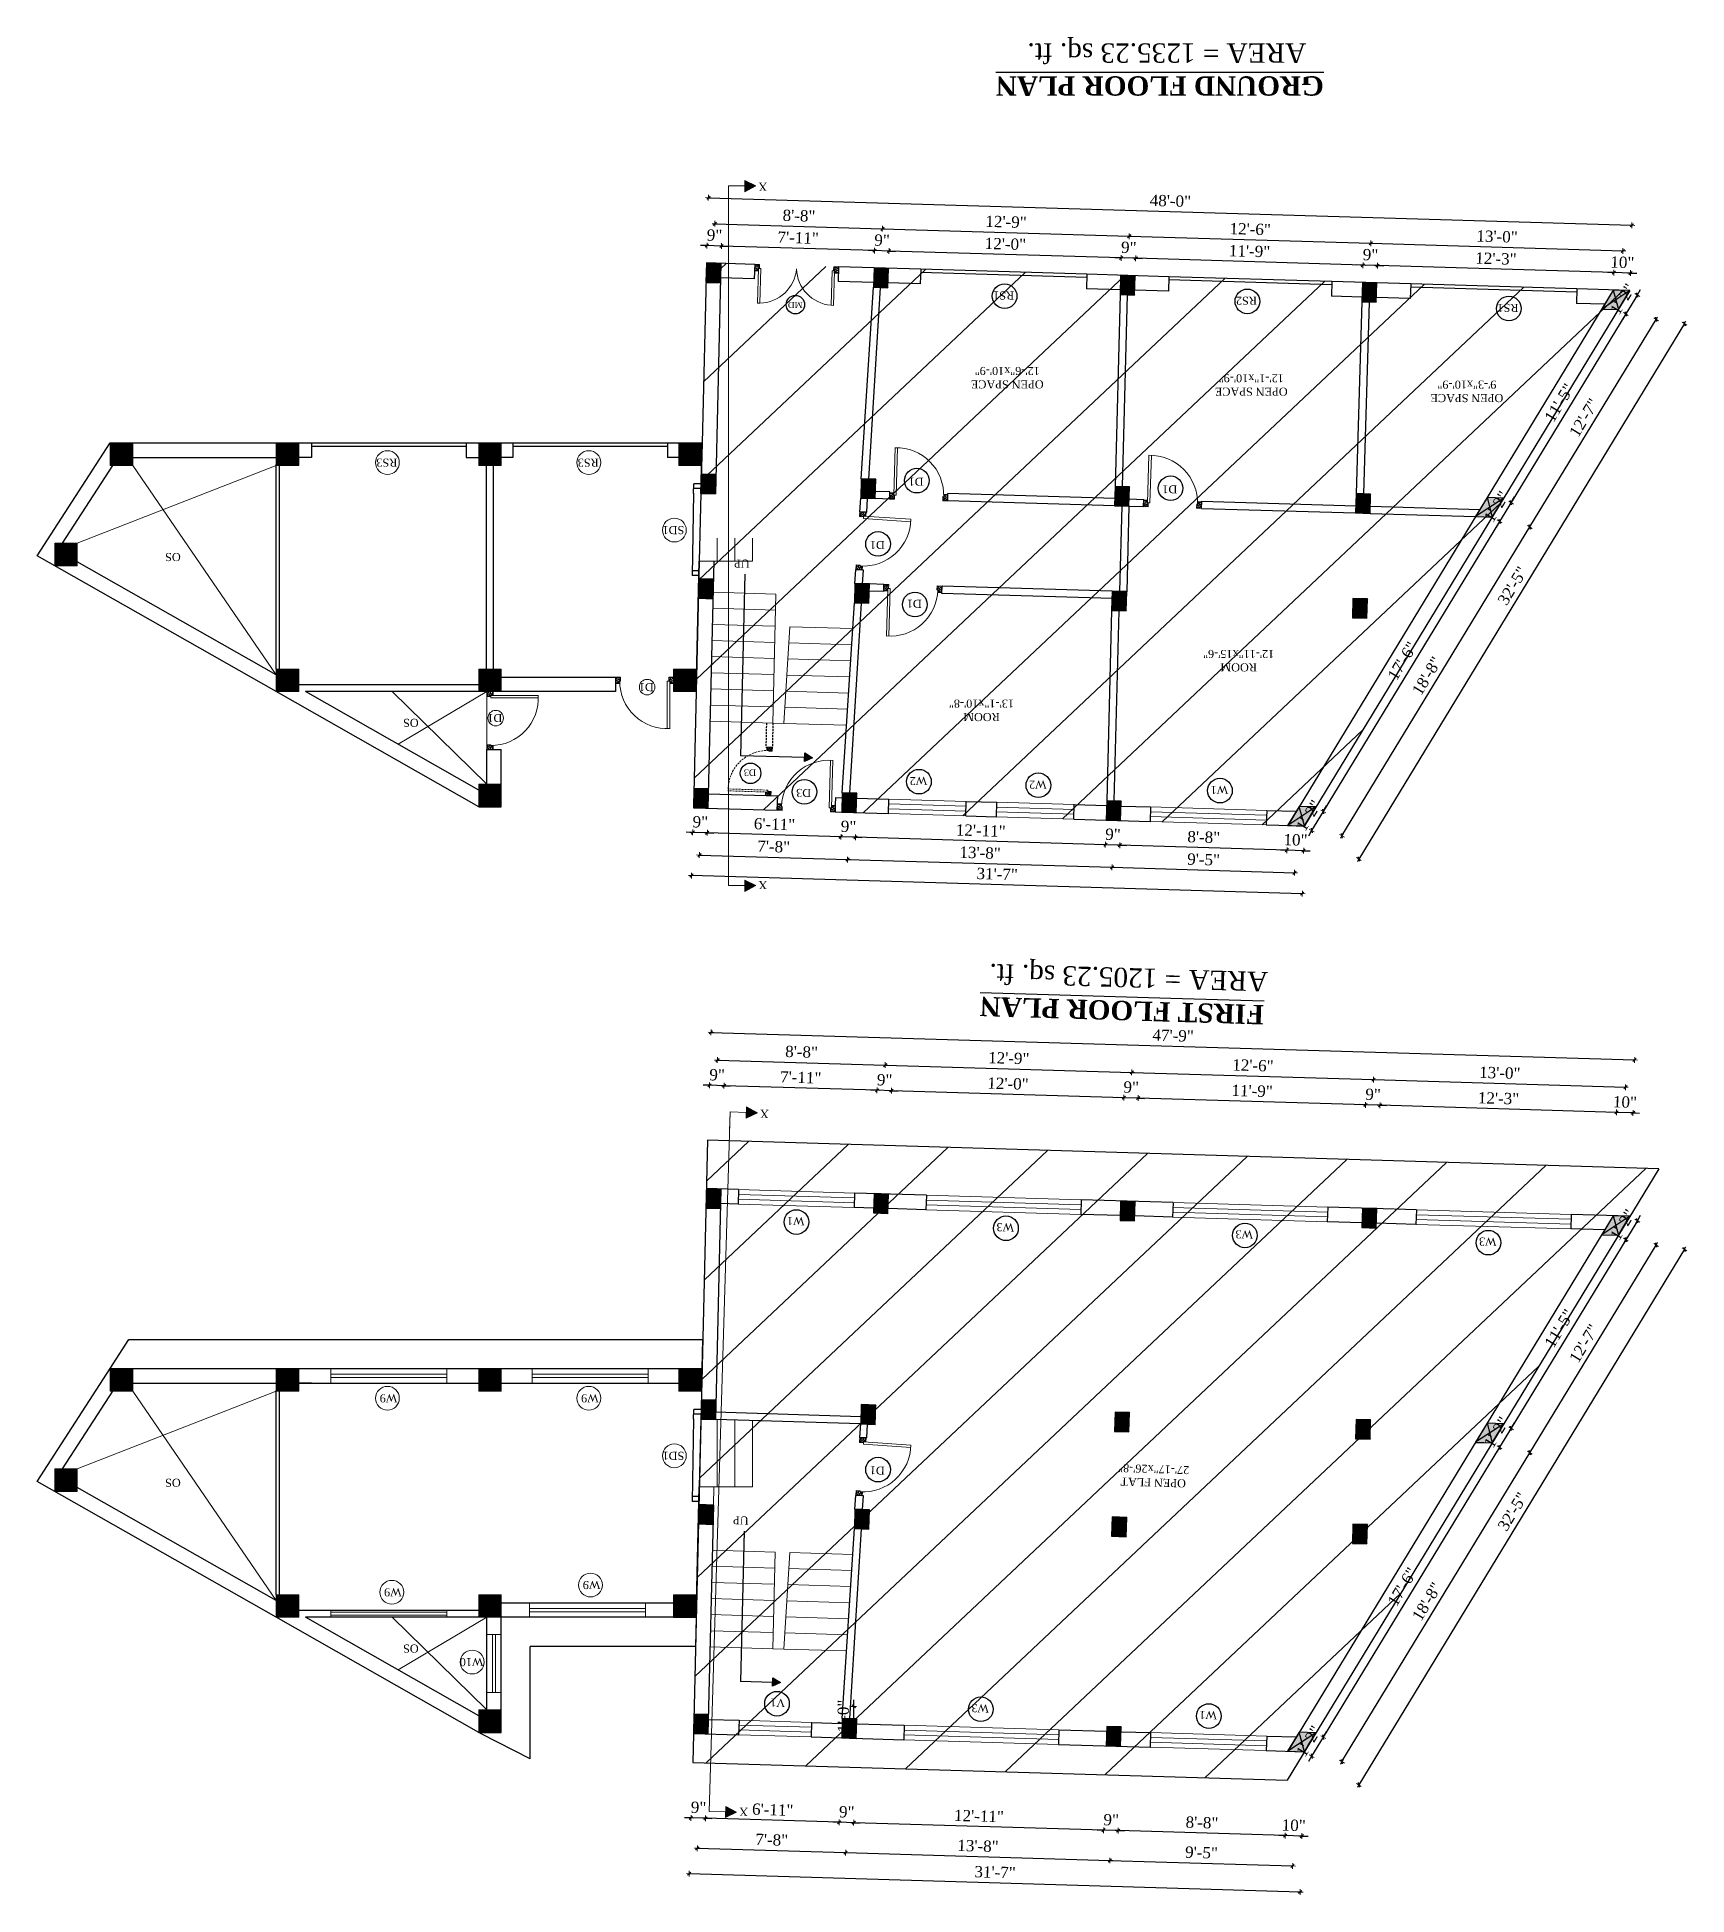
# Model space of a CAD drawing. Header units: inches. Extents: x 4069 to 291496, y -47643 to 12535.
# Drawn here: x 141145 to 142168, y -20727 to -19575 of the extents above; entities that cross this region are included whole.
import ezdxf

# ---------------------------------------------------------------- set-up
doc = ezdxf.new("R2010")
doc.units = ezdxf.units.IN
doc.header["$LTSCALE"] = 5
doc.header["$MEASUREMENT"] = 0
doc.linetypes.add('HIDDEN', pattern=[0.375, 0.25, -0.125])
for name, color, linetype, lineweight in [('A-WALL', 7, 'Continuous', 9), ('Dimension', 7, 'Continuous', 18), ('DOOR', 62, 'Continuous', 0), ('Dw', 2, 'Continuous', 18), ('tefriş', 30, 'Continuous', 9)]:
    doc.layers.add(name, color=color, linetype=linetype, lineweight=lineweight)
doc.layers.add('dim line', color=7, linetype='Continuous', lineweight=15, true_color=0xfab2b2)
doc.layers.add('TEXT', color=6, linetype='Continuous')
doc.layers.add('WALL', color=7, linetype='Continuous')
doc.styles.add('ordinary', font='times.ttf')
doc.dimstyles.new('Copy of 96', dxfattribs={"dimtxt": 7, "dimasz": 4, "dimexe": 0.5, "dimexo": 0.5, "dimgap": 3, "dimtad": 1, "dimdec": 1, "dimzin": 11, "dimdsep": 46, "dimlunit": 4, "dimtxsty": 'ordinary', "dimblk": 'OBLIQUE', "dimcen": 0.09, "dimse1": 1, "dimse2": 1, "dimclrt": 6, "dimazin": 0, "dimtfac": 1, "dimtdec": 1, "dimtix": 1, "dimtmove": 2, "dimatfit": 3, "dimldrblk": 'leader', "dimfxl": 0.5, "dimfxlon": 1, "dimtolj": 1, "dimtzin": 0, "dimarcsym": 0})

msp = doc.modelspace()

# ---------------------------------------------------------------- texts
at = {"layer": 'TEXT', "style": 'ordinary'}
for s, height, rotation, p in [('RS1', 5, 180, (141750.92254, -19732.37536)), ('RS2', 5, 180, (141901.46499, -19735.62246)), ('MD', 3.75, 180, (141619.77072, -19738.93218)), ('RS1', 5, 180, (142063.62393, -19740.04783)), ('RS3', 5, 180, (141368.3805, -19836.05299)), ('RS3', 5, 180, (141493.26932, -19836.05299)), ('D1', 5, 180, (141694.72215, -19847.89424)), ('D1', 5, 180, (141852.07229, -19852.59181)), ('SD1', 5, 180, (141546.3154, -19877.88811)), ('OS', 5, 180, (141234.07739, -19894.59319)), ('D1', 5, 180, (141670.72112, -19887.14156)), ('UP', 5, 180, (141586.86575, -19898.63688)), ('D1', 5, 180, (141693.58937, -19923.59438)), ('D1', 5, 180, (141527.42838, -19975.26756)), ('OS', 5, 180, (141381.63008, -19997.42385)), ('D1', 5, 180, (141433.5233, -19994.48813)), ('D3', 4.1665, 180, (141590.95329, -20028.74236)), ('W2', 5, 180, (141697.01274, -20033.47708)), ('W2', 5, 180, (141771.04749, -20035.68733)), ('D3', 5, 180, (141624.99715, -20040.89953)), ('W1', 5, 180, (141883.64908, -20039.04897)), ('W1', 5, 178.29037351, (141621.02895, -20306.5972)), ('W3', 5, 178.29037351, (141750.97063, -20310.47651)), ('W3', 5, 178.29037351, (141899.13223, -20314.89977)), ('W3', 5, 178.29037351, (142050.14409, -20319.40811)), ('W9', 5, 180, (141368.3805, -20416.37804)), ('W9', 5, 180, (141493.26932, -20416.37804)), ('SD1', 5, 180, (141546.3154, -20452.03644)), ('D1', 5, 178.28959735, (141670.72112, -20461.28989)), ('OS', 5, 180, (141234.07739, -20468.74152)), ('UP', 5, 178.28959735, (141586.28673, -20492.18013)), ('W9', 5, 180, (141371.10176, -20536.69589)), ('W9', 5, 180, (141494.32828, -20532.19589)), ('OS', 5, 180, (141381.63008, -20571.57218)), ('W10', 5, 180, (141421.77928, -20579.97324)), ('V1', 5, 178.29037351, (141608.96963, -20605.35703)), ('W3', 5, 178.29037351, (141735.36205, -20608.7703)), ('W1', 5, 178.29037351, (141876.76268, -20612.99171))]:
    msp.add_text(s, height=height, rotation=rotation, dxfattribs=at).set_placement(p)
at = {"layer": 'TEXT', "char_height": 12, "width": 219.8150831, "attachment_point": 8, "style": 'ordinary'}
for s, insert, rotation in [('AREA = 1235.23 sq. ft.', (141845.58502, -19574.63095), 180), ('{\\fTimes New Roman|b1|i0|c0|p18;\\LGROUND FLOOR PLAN}', (141841.27848, -19598.75393), 180), ('AREA = 1205.23 sq. ft.', (141822.18394, -20148.08066), 178.28959735), ('{\\fTimes New Roman|b1|i0|c0|p18;\\LFIRST FLOOR PLAN}', (141817.87741, -20172.20364), 178.28959735)]:
    msp.add_mtext(s, dxfattribs=dict(at, insert=insert, rotation=rotation))
at = {"layer": 'TEXT', "char_height": 5, "attachment_point": 8, "style": 'ordinary'}
for s, insert, rotation in [('OPEN SPACE\\P12\'-6"x10\'-9"', (141746.63969, -19779.08943), 180), ('OPEN SPACE\\P12\'-1"x10\'-9"', (141897.96267, -19783.60706), 180), ('OPEN SPACE\\P9\'-3"x10\'-9"', (142031.67887, -19787.59906), 180), ('ROOM\\P12\'-11"x15\'-6"', (141890.13254, -19954.62398), 180), ('ROOM\\P13\'-1"x10\'-8"', (141730.63361, -19985.42885), 180), ('OPEN FLAT\\P27\'-17"x26\'-8"', (141837.50791, -20460.16891), 178.28959735)]:
    msp.add_mtext_dynamic_manual_height_columns(s, width=101.5687276, gutter_width=1720.71691, heights=[0], dxfattribs=dict(at, insert=insert, rotation=rotation))

# ---------------------------------------------------------------- blocks, each defined once
blk = doc.blocks.new('C1a')
at = {"color": 1, "ltscale": 5}
for p, q in [((18657.7, 4625.8), (18648.7, 4625.8)), ((18648.7, 4625.8), (18648.8, 4613.8)), ((18657.8, 4613.8), (18657.7, 4625.8)), ((18648.8, 4613.8), (18657.8, 4613.8))]:
    blk.add_line(p, q, dxfattribs=at)
blk = doc.blocks.new('c2a')
at = {"color": 1, "ltscale": 5}
for p, q in [((18091.6, 4625.8), (18084.8, 4613.8)), ((18102, 4625.8), (18091.6, 4625.8)), ((18095.2, 4613.8), (18102, 4625.8)), ((18084.8, 4613.8), (18095.2, 4613.8))]:
    blk.add_line(p, q, dxfattribs=at)
blk = doc.blocks.new('A$C27B36B59')
at = {"layer": 'DOOR'}
for p, q in [((0, 4), (0, 0)), ((2.5, 4), (0, 4)), ((0, 0), (3, 0)), ((2.5, 2.5), (2.5, 4)), ((3, 2.5), (2.5, 2.5)), ((3, 0), (3, 2.5))]:
    blk.add_line(p, q, dxfattribs=at)
for centre, radius, start, end in [((-1.4, -0.5), 4.75, 22.1411, 72.838), ((1.3, 2.1), 1.64, 45.138, 144.8948), ((2.2, 0.3), 2.49, 83.3149, 152.658), ((0.1, 0.4), 2.05, 349.4875, 93.6805), ((2, -0.5), 2.01, 58.7447, 166.495), ((-0.1, 0.3), 1.13, 343.542, 86.947), ((2.1, -0.4), 1.17, 38.2816, 160.1519)]:
    blk.add_arc(centre, radius, start, end, dxfattribs=at)
blk = doc.blocks.new('D2')
at = {"layer": 'DOOR'}
for p, q in [((74474, 24047.6), (74474, 24018.1)), ((74474, 24047.6), (74475.5, 24047.6)), ((74475.5, 24047.6), (74475.5, 24018.1))]:
    blk.add_line(p, q, dxfattribs=at)
blk.add_arc((74474, 24047.6), 29.5, 180, 272.9146, dxfattribs=at)
at = {"layer": 'DOOR', "xscale": -1, "rotation": 180}
blk.add_blockref('A$C27B36B59', (74442, 24050.1), dxfattribs=at)
at = {"layer": 'DOOR', "rotation": 180}
blk.add_blockref('A$C27B36B59', (74478, 24050.1), dxfattribs=at)
blk = doc.blocks.new('x-x')
at = {"ltscale": 5}
for points in [[(11364, -701.5), (11364, -694.5), (11357.1, -698.1)], [(11364, -1135.5), (11364, -1128.5), (11357.1, -1132.1)]]:
    blk.add_hatch(color=256, dxfattribs=at).paths.add_polyline_path(points)
for p, q in [((11364, -694.5), (11357.1, -698.1)), ((11357.1, -698.1), (11364, -701.5)), ((11364, -701.5), (11364, -694.5)), ((11374.1, -698.1), (11364, -698.1)), ((11374.1, -698.1), (11374.1, -1132.1)), ((11364, -1128.5), (11357.1, -1132.1)), ((11364, -1135.5), (11364, -1128.5)), ((11357.1, -1132.1), (11364, -1135.5)), ((11374.1, -1132.1), (11364, -1132.1))]:
    blk.add_line(p, q, dxfattribs=at)
at = {"layer": 'A-WALL', "color": 1, "ltscale": 5}
blk.add_line((11374.1, -1120.1), (11374.1, -1132.1), dxfattribs=at)
at = {"layer": 'TEXT', "style": 'ordinary'}
for p in [(11350.1, -701), (11350.1, -1134.1)]:
    blk.add_text('X', height=5, dxfattribs=at).set_placement(p)
blk = doc.blocks.new('oblique')
at = {"color": 0, "lineweight": -2}
blk.add_line((0.25, 0.25), (-0.25, -0.25), dxfattribs=at)
at = {"layer": 'dim line', "lineweight": 9}
for p, q in [((-0.4375, 0), (0.4375, 0)), ((0, 0.4375), (0, -0.4375))]:
    blk.add_line(p, q, dxfattribs=at)
blk = doc.blocks.new('*D4230')
at = {"layer": 'A-WALL', "color": 0, "lineweight": -2, "ltscale": 50, "transparency": 16777216}
blk.add_line((141566.9, -20209.1), (141670.9, -20212.2), dxfattribs=at)
at = {"layer": 'Defpoints', "color": 0, "ltscale": 50, "transparency": 16777216}
for p in [(141670.9, -20212.2), (141564.6, -20288.9), (141668.5, -20292)]:
    blk.add_point(p, dxfattribs=at)
at = {"layer": 'A-WALL', "color": 0, "lineweight": -2, "ltscale": 50, "transparency": 16777216, "xscale": 4, "yscale": 4, "zscale": 4}
for p, rotation in [((141566.9, -20209.1), 178.2899854281383), ((141670.9, -20212.2), 358.2899854281383)]:
    blk.add_blockref('oblique', p, dxfattribs=dict(at, rotation=rotation))
at = {"layer": 'A-WALL', "color": 6, "ltscale": 50, "transparency": 16777216, "insert": (141619.1, -20204), "char_height": 7, "attachment_point": 5, "rotation": 358.29, "style": 'ordinary'}
blk.add_mtext('\\A1;8\'-8"', dxfattribs=at)
blk = doc.blocks.new('_OBLIQUE')
at = {"color": 0, "linetype": 'ByBlock'}
blk.add_line((-0.5, -0.5), (0.5, 0.5), dxfattribs=at)
blk = doc.blocks.new('leader')
at = {"layer": 'Dimension'}
for p, q in [((0, -4.33), (0, 4.33)), ((-4.42, 0), (4.42, 0))]:
    blk.add_line(p, q, dxfattribs=at)
blk = doc.blocks.new('*D4231')
at = {"layer": 'A-WALL', "color": 0, "lineweight": -2, "ltscale": 50, "transparency": 16777216}
blk.add_line((141670.9, -20212.2), (141823.8, -20216.7), dxfattribs=at)
at = {"layer": 'Defpoints', "color": 0, "ltscale": 50, "transparency": 16777216}
for p in [(141823.8, -20216.7), (141668.5, -20292), (141821.4, -20296.6)]:
    blk.add_point(p, dxfattribs=at)
at = {"layer": 'A-WALL', "color": 0, "lineweight": -2, "ltscale": 50, "transparency": 16777216, "xscale": 4, "yscale": 4, "zscale": 4}
for p, rotation in [((141670.9, -20212.2), 178.2899854280954), ((141823.8, -20216.7), 358.2899854280954)]:
    blk.add_blockref('oblique', p, dxfattribs=dict(at, rotation=rotation))
at = {"layer": 'A-WALL', "color": 6, "ltscale": 50, "transparency": 16777216, "insert": (141747.6, -20207.9), "char_height": 7, "attachment_point": 5, "rotation": 358.29, "style": 'ordinary'}
blk.add_mtext('\\A1;12\'-9"', dxfattribs=at)
blk = doc.blocks.new('*D4232')
at = {"layer": 'A-WALL', "color": 0, "lineweight": -2, "ltscale": 50, "transparency": 16777216}
blk.add_line((141823.8, -20216.7), (141973.8, -20221.2), dxfattribs=at)
at = {"layer": 'Defpoints', "color": 0, "ltscale": 50, "transparency": 16777216}
for p in [(141973.8, -20221.2), (141821.4, -20296.6), (141971.4, -20301.1)]:
    blk.add_point(p, dxfattribs=at)
at = {"layer": 'A-WALL', "color": 0, "lineweight": -2, "ltscale": 50, "transparency": 16777216, "xscale": 4, "yscale": 4, "zscale": 4}
for p, rotation in [((141823.8, -20216.7), 178.2899854280954), ((141973.8, -20221.2), 358.2899854280954)]:
    blk.add_blockref('oblique', p, dxfattribs=dict(at, rotation=rotation))
at = {"layer": 'A-WALL', "color": 6, "ltscale": 50, "transparency": 16777216, "insert": (141899, -20212.4), "char_height": 7, "attachment_point": 5, "rotation": 358.29, "style": 'ordinary'}
blk.add_mtext('\\A1;12\'-6"', dxfattribs=at)
blk = doc.blocks.new('*D4233')
at = {"layer": 'A-WALL', "color": 0, "lineweight": -2, "ltscale": 50, "transparency": 16777216}
blk.add_line((141973.8, -20221.2), (142130, -20225.9), dxfattribs=at)
at = {"layer": 'Defpoints', "color": 0, "ltscale": 50, "transparency": 16777216}
for p in [(142130, -20225.9), (141971.4, -20301.1), (142127.6, -20305.8)]:
    blk.add_point(p, dxfattribs=at)
at = {"layer": 'A-WALL', "color": 0, "lineweight": -2, "ltscale": 50, "transparency": 16777216, "xscale": 4, "yscale": 4, "zscale": 4}
for p, rotation in [((141973.8, -20221.2), 178.2899854280954), ((142130, -20225.9), 358.2899854280954)]:
    blk.add_blockref('oblique', p, dxfattribs=dict(at, rotation=rotation))
at = {"layer": 'A-WALL', "color": 6, "ltscale": 50, "transparency": 16777216, "insert": (142052.1, -20217), "char_height": 7, "attachment_point": 5, "rotation": 358.29, "style": 'ordinary'}
blk.add_mtext('\\A1;13\'-0"', dxfattribs=at)
blk = doc.blocks.new('*D4234')
at = {"layer": 'A-WALL', "color": 0, "lineweight": -2, "ltscale": 50, "transparency": 16777216}
blk.add_line((141562.9, -20191.9), (142135.7, -20209), dxfattribs=at)
at = {"layer": 'Defpoints', "color": 0, "ltscale": 50, "transparency": 16777216}
for p in [(142135.7, -20209), (141560.1, -20288.8), (142132.8, -20305.9)]:
    blk.add_point(p, dxfattribs=at)
at = {"layer": 'A-WALL', "color": 0, "lineweight": -2, "ltscale": 50, "transparency": 16777216, "xscale": 4, "yscale": 4, "zscale": 4}
for p, rotation in [((141562.9, -20191.9), 178.2899854280954), ((142135.7, -20209), 358.2899854280954)]:
    blk.add_blockref('oblique', p, dxfattribs=dict(at, rotation=rotation))
at = {"layer": 'A-WALL', "color": 6, "ltscale": 50, "transparency": 16777216, "insert": (141849.5, -20193.9), "char_height": 7, "attachment_point": 5, "rotation": 358.29, "style": 'ordinary'}
blk.add_mtext('\\A1;47\'-9"', dxfattribs=at)
blk = doc.blocks.new('*D4235')
at = {"layer": 'A-WALL', "color": 0, "lineweight": -2, "ltscale": 50, "transparency": 16777216}
for p, q in [((142137.4, -20308.7), (142130.2, -20320.5)), ((142137.4, -20308.7), (142139.4, -20305.3)), ((142130.2, -20320.5), (142128.1, -20323.9))]:
    blk.add_line(p, q, dxfattribs=at)
at = {"layer": 'Defpoints', "color": 0, "ltscale": 50, "transparency": 16777216}
for p in [(142132.8, -20305.9), (142125.6, -20317.7), (142130.2, -20320.5)]:
    blk.add_point(p, dxfattribs=at)
at = {"layer": 'A-WALL', "color": 0, "lineweight": -2, "ltscale": 50, "transparency": 16777216, "xscale": 4, "yscale": 4, "zscale": 4}
for p, rotation in [((142137.4, -20308.7), 238.7014709224726), ((142130.2, -20320.5), 58.70147092247258)]:
    blk.add_blockref('oblique', p, dxfattribs=dict(at, rotation=rotation))
at = {"layer": 'A-WALL', "color": 6, "ltscale": 50, "transparency": 16777216, "insert": (142128.2, -20311.2), "char_height": 7, "attachment_point": 5, "rotation": 58.7015, "style": 'ordinary'}
blk.add_mtext('\\A1;1\'-2"', dxfattribs=at)
blk = doc.blocks.new('*D4236')
at = {"layer": 'A-WALL', "color": 0, "lineweight": -2, "ltscale": 50, "transparency": 16777216}
blk.add_line((142130.2, -20320.5), (142059.1, -20437.4), dxfattribs=at)
at = {"layer": 'Defpoints', "color": 0, "ltscale": 50, "transparency": 16777216}
for p in [(142125.6, -20317.7), (142054.5, -20434.6), (142059.1, -20437.4)]:
    blk.add_point(p, dxfattribs=at)
at = {"layer": 'A-WALL', "color": 0, "lineweight": -2, "ltscale": 50, "transparency": 16777216, "xscale": 4, "yscale": 4, "zscale": 4}
for p, rotation in [((142130.2, -20320.5), 58.70147092372464), ((142059.1, -20437.4), 238.7014709237247)]:
    blk.add_blockref('oblique', p, dxfattribs=dict(at, rotation=rotation))
at = {"layer": 'A-WALL', "color": 6, "ltscale": 50, "transparency": 16777216, "insert": (142089, -20375.5), "char_height": 7, "attachment_point": 5, "rotation": 58.7015, "style": 'ordinary'}
blk.add_mtext('\\A1;11\'-5"', dxfattribs=at)
blk = doc.blocks.new('*D4237')
at = {"layer": 'A-WALL', "color": 0, "lineweight": -2, "ltscale": 50, "transparency": 16777216}
for p, q in [((142059.1, -20437.4), (142051.9, -20449.2)), ((142059.1, -20437.4), (142061.2, -20434)), ((142051.9, -20449.2), (142049.9, -20452.6))]:
    blk.add_line(p, q, dxfattribs=at)
at = {"layer": 'Defpoints', "color": 0, "ltscale": 50, "transparency": 16777216}
for p in [(142054.5, -20434.6), (142047.4, -20446.4), (142051.9, -20449.2)]:
    blk.add_point(p, dxfattribs=at)
at = {"layer": 'A-WALL', "color": 0, "lineweight": -2, "ltscale": 50, "transparency": 16777216, "xscale": 4, "yscale": 4, "zscale": 4}
for p, rotation in [((142059.1, -20437.4), 238.7014709237247), ((142051.9, -20449.2), 58.70147092372466)]:
    blk.add_blockref('oblique', p, dxfattribs=dict(at, rotation=rotation))
at = {"layer": 'A-WALL', "color": 6, "ltscale": 50, "transparency": 16777216, "insert": (142050, -20439.9), "char_height": 7, "attachment_point": 5, "rotation": 58.7015, "style": 'ordinary'}
blk.add_mtext('\\A1;1\'-2"', dxfattribs=at)
blk = doc.blocks.new('*D4238')
at = {"layer": 'A-WALL', "color": 0, "lineweight": -2, "ltscale": 50, "transparency": 16777216}
blk.add_line((142051.9, -20449.2), (141942.6, -20629), dxfattribs=at)
at = {"layer": 'Defpoints', "color": 0, "ltscale": 50, "transparency": 16777216}
for p in [(142047.4, -20446.4), (141938, -20626.2), (141942.6, -20629)]:
    blk.add_point(p, dxfattribs=at)
at = {"layer": 'A-WALL', "color": 0, "lineweight": -2, "ltscale": 50, "transparency": 16777216, "xscale": 4, "yscale": 4, "zscale": 4}
for p, rotation in [((142051.9, -20449.2), 58.70147092372464), ((141942.6, -20629), 238.7014709237247)]:
    blk.add_blockref('oblique', p, dxfattribs=dict(at, rotation=rotation))
at = {"layer": 'A-WALL', "color": 6, "ltscale": 50, "transparency": 16777216, "insert": (141991.7, -20535.7), "char_height": 7, "attachment_point": 5, "rotation": 58.7015, "style": 'ordinary'}
blk.add_mtext('\\A1;17\'-6"', dxfattribs=at)
blk = doc.blocks.new('*D4239')
at = {"layer": 'A-WALL', "color": 0, "lineweight": -2, "ltscale": 50, "transparency": 16777216}
for p, q in [((141942.6, -20629), (141935.4, -20640.8)), ((141942.6, -20629), (141944.7, -20625.6)), ((141935.4, -20640.8), (141933.4, -20644.2))]:
    blk.add_line(p, q, dxfattribs=at)
at = {"layer": 'Defpoints', "color": 0, "ltscale": 50, "transparency": 16777216}
for p in [(141938, -20626.2), (141930.9, -20638), (141935.4, -20640.8)]:
    blk.add_point(p, dxfattribs=at)
at = {"layer": 'A-WALL', "color": 0, "lineweight": -2, "ltscale": 50, "transparency": 16777216, "xscale": 4, "yscale": 4, "zscale": 4}
for p, rotation in [((141942.6, -20629), 238.7014709237247), ((141935.4, -20640.8), 58.70147092372466)]:
    blk.add_blockref('oblique', p, dxfattribs=dict(at, rotation=rotation))
at = {"layer": 'A-WALL', "color": 6, "ltscale": 50, "transparency": 16777216, "insert": (141933.5, -20631.5), "char_height": 7, "attachment_point": 5, "rotation": 58.7015, "style": 'ordinary'}
blk.add_mtext('\\A1;1\'-2"', dxfattribs=at)
blk = doc.blocks.new('*D4240')
at = {"layer": 'A-WALL', "color": 0, "lineweight": -2, "ltscale": 50, "transparency": 16777216}
blk.add_line((141954.2, -20644.2), (142070.7, -20452.6), dxfattribs=at)
at = {"layer": 'Defpoints', "color": 0, "ltscale": 50, "transparency": 16777216}
for p in [(142051, -20440.5), (142070.7, -20452.6), (141934.5, -20632.1)]:
    blk.add_point(p, dxfattribs=at)
at = {"layer": 'A-WALL', "color": 0, "lineweight": -2, "ltscale": 50, "transparency": 16777216, "xscale": 4, "yscale": 4, "zscale": 4}
for p, rotation in [((142070.7, -20452.6), 58.70147092241027), ((141954.2, -20644.2), 238.7014709224103)]:
    blk.add_blockref('oblique', p, dxfattribs=dict(at, rotation=rotation))
at = {"layer": 'A-WALL', "color": 6, "ltscale": 50, "transparency": 16777216, "insert": (142006.9, -20544.9), "char_height": 7, "attachment_point": 5, "rotation": 58.7015, "style": 'ordinary'}
blk.add_mtext('\\A1;18\'-8"', dxfattribs=at)
blk = doc.blocks.new('*D4241')
at = {"layer": 'A-WALL', "color": 0, "lineweight": -2, "ltscale": 50, "transparency": 16777216}
blk.add_line((142070.7, -20452.6), (142149, -20323.8), dxfattribs=at)
at = {"layer": 'Defpoints', "color": 0, "ltscale": 50, "transparency": 16777216}
for p in [(142129.2, -20311.8), (142149, -20323.8), (142051, -20440.5)]:
    blk.add_point(p, dxfattribs=at)
at = {"layer": 'A-WALL', "color": 0, "lineweight": -2, "ltscale": 50, "transparency": 16777216, "xscale": 4, "yscale": 4, "zscale": 4}
for p, rotation in [((142149, -20323.8), 58.70147092372466), ((142070.7, -20452.6), 238.7014709237247)]:
    blk.add_blockref('oblique', p, dxfattribs=dict(at, rotation=rotation))
at = {"layer": 'A-WALL', "color": 6, "ltscale": 50, "transparency": 16777216, "insert": (142104.3, -20384.8), "char_height": 7, "attachment_point": 5, "rotation": 58.7015, "style": 'ordinary'}
blk.add_mtext('\\A1;12\'-7"', dxfattribs=at)
blk = doc.blocks.new('*D4175')
at = {"layer": 'A-WALL', "color": 0, "lineweight": -2, "ltscale": 50, "transparency": 16777216}
blk.add_line((142166.6, -20326.4), (141964.7, -20658.6), dxfattribs=at)
at = {"layer": 'Defpoints', "color": 0, "ltscale": 50, "transparency": 16777216}
for p in [(142132.8, -20305.9), (141930.9, -20638), (141964.7, -20658.6)]:
    blk.add_point(p, dxfattribs=at)
at = {"layer": 'A-WALL', "color": 0, "lineweight": -2, "ltscale": 50, "transparency": 16777216, "xscale": 4, "yscale": 4, "zscale": 4}
for p, rotation in [((142166.6, -20326.4), 58.70147092240713), ((141964.7, -20658.6), 238.7014709224071)]:
    blk.add_blockref('oblique', p, dxfattribs=dict(at, rotation=rotation))
at = {"layer": 'A-WALL', "color": 6, "ltscale": 50, "transparency": 16777216, "insert": (142060, -20489.1), "char_height": 7, "attachment_point": 5, "rotation": 58.7015, "style": 'ordinary'}
blk.add_mtext('\\A1;32\'-5"', dxfattribs=at)
blk = doc.blocks.new('*D4176')
at = {"layer": 'A-WALL', "color": 0, "lineweight": -2, "ltscale": 50, "transparency": 16777216}
for p, q in [((141919, -20690.1), (141915, -20690)), ((141929.3, -20690.4), (141919, -20690.1)), ((141929.3, -20690.4), (141933.3, -20690.5))]:
    blk.add_line(p, q, dxfattribs=at)
at = {"layer": 'Defpoints', "color": 0, "ltscale": 50, "transparency": 16777216}
for p in [(141920.5, -20637.7), (141930.9, -20638), (141919, -20690.1)]:
    blk.add_point(p, dxfattribs=at)
at = {"layer": 'A-WALL', "color": 0, "lineweight": -2, "ltscale": 50, "transparency": 16777216, "xscale": 4, "yscale": 4, "zscale": 4}
for p, rotation in [((141919, -20690.1), 358.2899854281607), ((141929.3, -20690.4), 178.2899854281607)]:
    blk.add_blockref('oblique', p, dxfattribs=dict(at, rotation=rotation))
at = {"layer": 'A-WALL', "color": 6, "ltscale": 50, "transparency": 16777216, "insert": (141924.3, -20683.7), "char_height": 7, "attachment_point": 5, "rotation": 358.29, "style": 'ordinary'}
blk.add_mtext('\\A1;10"', dxfattribs=at)
blk = doc.blocks.new('*D4177')
at = {"layer": 'A-WALL', "color": 0, "lineweight": -2, "ltscale": 50, "transparency": 16777216}
blk.add_line((141919, -20690.1), (141815.4, -20687), dxfattribs=at)
at = {"layer": 'Defpoints', "color": 0, "ltscale": 50, "transparency": 16777216}
for p in [(141816.9, -20634.6), (141920.5, -20637.7), (141815.4, -20687)]:
    blk.add_point(p, dxfattribs=at)
at = {"layer": 'A-WALL', "color": 0, "lineweight": -2, "ltscale": 50, "transparency": 16777216, "xscale": 4, "yscale": 4, "zscale": 4}
for p, rotation in [((141815.4, -20687), 178.2899854280954), ((141919, -20690.1), 358.2899854280954)]:
    blk.add_blockref('oblique', p, dxfattribs=dict(at, rotation=rotation))
at = {"layer": 'A-WALL', "color": 6, "ltscale": 50, "transparency": 16777216, "insert": (141867.4, -20682), "char_height": 7, "attachment_point": 5, "rotation": 358.29, "style": 'ordinary'}
blk.add_mtext('\\A1;8\'-8"', dxfattribs=at)
blk = doc.blocks.new('*D4178')
at = {"layer": 'A-WALL', "color": 0, "lineweight": -2, "ltscale": 50, "transparency": 16777216}
for p, q in [((141806.4, -20686.7), (141802.4, -20686.6)), ((141815.4, -20687), (141806.4, -20686.7)), ((141815.4, -20687), (141819.4, -20687.1))]:
    blk.add_line(p, q, dxfattribs=at)
at = {"layer": 'Defpoints', "color": 0, "ltscale": 50, "transparency": 16777216}
for p in [(141807.9, -20634.4), (141816.9, -20634.6), (141806.4, -20686.7)]:
    blk.add_point(p, dxfattribs=at)
at = {"layer": 'A-WALL', "color": 0, "lineweight": -2, "ltscale": 50, "transparency": 16777216, "xscale": 4, "yscale": 4, "zscale": 4}
for p, rotation in [((141806.4, -20686.7), 358.2899854280954), ((141815.4, -20687), 178.2899854280954)]:
    blk.add_blockref('oblique', p, dxfattribs=dict(at, rotation=rotation))
at = {"layer": 'A-WALL', "color": 6, "ltscale": 50, "transparency": 16777216, "insert": (141811.1, -20680.3), "char_height": 7, "attachment_point": 5, "rotation": 358.29, "style": 'ordinary'}
blk.add_mtext('\\A1;9"', dxfattribs=at)
blk = doc.blocks.new('*D4179')
at = {"layer": 'A-WALL', "color": 0, "lineweight": -2, "ltscale": 50, "transparency": 16777216}
blk.add_line((141806.4, -20686.7), (141651.4, -20682.1), dxfattribs=at)
at = {"layer": 'Defpoints', "color": 0, "ltscale": 50, "transparency": 16777216}
for p in [(141653, -20629.7), (141807.9, -20634.4), (141651.4, -20682.1)]:
    blk.add_point(p, dxfattribs=at)
at = {"layer": 'A-WALL', "color": 0, "lineweight": -2, "ltscale": 50, "transparency": 16777216, "xscale": 4, "yscale": 4, "zscale": 4}
for p, rotation in [((141651.4, -20682.1), 178.2899854280954), ((141806.4, -20686.7), 358.2899854280954)]:
    blk.add_blockref('oblique', p, dxfattribs=dict(at, rotation=rotation))
at = {"layer": 'A-WALL', "color": 6, "ltscale": 50, "transparency": 16777216, "insert": (141729.1, -20677.9), "char_height": 7, "attachment_point": 5, "rotation": 358.29, "style": 'ordinary'}
blk.add_mtext('\\A1;12\'-11"', dxfattribs=at)
blk = doc.blocks.new('*D4180')
at = {"layer": 'A-WALL', "color": 0, "lineweight": -2, "ltscale": 50, "transparency": 16777216}
for p, q in [((141642.4, -20681.8), (141638.4, -20681.7)), ((141651.4, -20682.1), (141642.4, -20681.8)), ((141651.4, -20682.1), (141655.4, -20682.2))]:
    blk.add_line(p, q, dxfattribs=at)
at = {"layer": 'Defpoints', "color": 0, "ltscale": 50, "transparency": 16777216}
for p in [(141644, -20629.5), (141653, -20629.7), (141642.4, -20681.8)]:
    blk.add_point(p, dxfattribs=at)
at = {"layer": 'A-WALL', "color": 0, "lineweight": -2, "ltscale": 50, "transparency": 16777216, "xscale": 4, "yscale": 4, "zscale": 4}
for p, rotation in [((141642.4, -20681.8), 358.2899854280954), ((141651.4, -20682.1), 178.2899854280954)]:
    blk.add_blockref('oblique', p, dxfattribs=dict(at, rotation=rotation))
at = {"layer": 'A-WALL', "color": 6, "ltscale": 50, "transparency": 16777216, "insert": (141647.1, -20675.4), "char_height": 7, "attachment_point": 5, "rotation": 358.29, "style": 'ordinary'}
blk.add_mtext('\\A1;9"', dxfattribs=at)
blk = doc.blocks.new('*D4181')
at = {"layer": 'A-WALL', "color": 0, "lineweight": -2, "ltscale": 50, "transparency": 16777216}
blk.add_line((141642.4, -20681.8), (141559.5, -20679.3), dxfattribs=at)
at = {"layer": 'Defpoints', "color": 0, "ltscale": 50, "transparency": 16777216}
for p in [(141561, -20627), (141644, -20629.5), (141559.5, -20679.3)]:
    blk.add_point(p, dxfattribs=at)
at = {"layer": 'A-WALL', "color": 0, "lineweight": -2, "ltscale": 50, "transparency": 16777216, "xscale": 4, "yscale": 4, "zscale": 4}
for p, rotation in [((141559.5, -20679.3), 178.2899854280954), ((141642.4, -20681.8), 358.2899854280954)]:
    blk.add_blockref('oblique', p, dxfattribs=dict(at, rotation=rotation))
at = {"layer": 'A-WALL', "color": 6, "ltscale": 50, "transparency": 16777216, "insert": (141601.2, -20674), "char_height": 7, "attachment_point": 5, "rotation": 358.29, "style": 'ordinary'}
blk.add_mtext('\\A1;6\'-11"', dxfattribs=at)
blk = doc.blocks.new('*D4182')
at = {"layer": 'A-WALL', "color": 0, "lineweight": -2, "ltscale": 50, "transparency": 16777216}
for p, q in [((141550.5, -20679.1), (141546.5, -20679)), ((141559.5, -20679.3), (141550.5, -20679.1)), ((141559.5, -20679.3), (141563.5, -20679.5))]:
    blk.add_line(p, q, dxfattribs=at)
at = {"layer": 'Defpoints', "color": 0, "ltscale": 50, "transparency": 16777216}
for p in [(141552, -20626.7), (141561, -20627), (141550.5, -20679.1)]:
    blk.add_point(p, dxfattribs=at)
at = {"layer": 'A-WALL', "color": 0, "lineweight": -2, "ltscale": 50, "transparency": 16777216, "xscale": 4, "yscale": 4, "zscale": 4}
for p, rotation in [((141550.5, -20679.1), 358.2899854280954), ((141559.5, -20679.3), 178.2899854280954)]:
    blk.add_blockref('oblique', p, dxfattribs=dict(at, rotation=rotation))
at = {"layer": 'A-WALL', "color": 6, "ltscale": 50, "transparency": 16777216, "insert": (141555.2, -20672.6), "char_height": 7, "attachment_point": 5, "rotation": 358.29, "style": 'ordinary'}
blk.add_mtext('\\A1;9"', dxfattribs=at)
blk = doc.blocks.new('*D4183')
at = {"layer": 'A-WALL', "color": 0, "lineweight": -2, "ltscale": 50, "transparency": 16777216}
blk.add_line((141554.4, -20697.9), (141646.4, -20700.6), dxfattribs=at)
at = {"layer": 'Defpoints', "color": 0, "ltscale": 50, "transparency": 16777216}
for p in [(141556.5, -20626.9), (141648.5, -20629.6), (141646.4, -20700.6)]:
    blk.add_point(p, dxfattribs=at)
at = {"layer": 'A-WALL', "color": 0, "lineweight": -2, "ltscale": 50, "transparency": 16777216, "xscale": 4, "yscale": 4, "zscale": 4}
for p, rotation in [((141554.4, -20697.9), 178.2899854281389), ((141646.4, -20700.6), 358.2899854281389)]:
    blk.add_blockref('oblique', p, dxfattribs=dict(at, rotation=rotation))
at = {"layer": 'A-WALL', "color": 6, "ltscale": 50, "transparency": 16777216, "insert": (141600.6, -20692.7), "char_height": 7, "attachment_point": 5, "rotation": 358.29, "style": 'ordinary'}
blk.add_mtext('\\A1;7\'-8"', dxfattribs=at)
blk = doc.blocks.new('*D4184')
at = {"layer": 'A-WALL', "color": 0, "lineweight": -2, "ltscale": 50, "transparency": 16777216}
blk.add_line((141646.4, -20700.6), (141810.3, -20705.5), dxfattribs=at)
at = {"layer": 'Defpoints', "color": 0, "ltscale": 50, "transparency": 16777216}
for p in [(141648.5, -20629.6), (141812.4, -20634.5), (141810.3, -20705.5)]:
    blk.add_point(p, dxfattribs=at)
at = {"layer": 'A-WALL', "color": 0, "lineweight": -2, "ltscale": 50, "transparency": 16777216, "xscale": 4, "yscale": 4, "zscale": 4}
for p, rotation in [((141646.4, -20700.6), 178.2899854280954), ((141810.3, -20705.5), 358.2899854280954)]:
    blk.add_blockref('oblique', p, dxfattribs=dict(at, rotation=rotation))
at = {"layer": 'A-WALL', "color": 6, "ltscale": 50, "transparency": 16777216, "insert": (141728.5, -20696.5), "char_height": 7, "attachment_point": 5, "rotation": 358.29, "style": 'ordinary'}
blk.add_mtext('\\A1;13\'-8"', dxfattribs=at)
blk = doc.blocks.new('*D4185')
at = {"layer": 'A-WALL', "color": 0, "lineweight": -2, "ltscale": 50, "transparency": 16777216}
blk.add_line((141810.3, -20705.5), (141923.6, -20708.9), dxfattribs=at)
at = {"layer": 'Defpoints', "color": 0, "ltscale": 50, "transparency": 16777216}
for p in [(141812.4, -20634.5), (141925.7, -20637.9), (141923.6, -20708.9)]:
    blk.add_point(p, dxfattribs=at)
at = {"layer": 'A-WALL', "color": 0, "lineweight": -2, "ltscale": 50, "transparency": 16777216, "xscale": 4, "yscale": 4, "zscale": 4}
for p, rotation in [((141810.3, -20705.5), 178.2899854280954), ((141923.6, -20708.9), 358.2899854280954)]:
    blk.add_blockref('oblique', p, dxfattribs=dict(at, rotation=rotation))
at = {"layer": 'A-WALL', "color": 6, "ltscale": 50, "transparency": 16777216, "insert": (141867.1, -20700.6), "char_height": 7, "attachment_point": 5, "rotation": 358.29, "style": 'ordinary'}
blk.add_mtext('\\A1;9\'-5"', dxfattribs=at)
blk = doc.blocks.new('*D4186')
at = {"layer": 'A-WALL', "color": 0, "lineweight": -2, "ltscale": 50, "transparency": 16777216}
blk.add_line((141928.3, -20725.1), (141549.4, -20713.7), dxfattribs=at)
at = {"layer": 'Defpoints', "color": 0, "ltscale": 50, "transparency": 16777216}
for p in [(141552, -20626.7), (141930.9, -20638), (141549.4, -20713.7)]:
    blk.add_point(p, dxfattribs=at)
at = {"layer": 'A-WALL', "color": 0, "lineweight": -2, "ltscale": 50, "transparency": 16777216, "xscale": 4, "yscale": 4, "zscale": 4}
for p, rotation in [((141549.4, -20713.7), 178.2899854280954), ((141928.3, -20725.1), 358.2899854280954)]:
    blk.add_blockref('oblique', p, dxfattribs=dict(at, rotation=rotation))
at = {"layer": 'A-WALL', "color": 6, "ltscale": 50, "transparency": 16777216, "insert": (141739.1, -20712.8), "char_height": 7, "attachment_point": 5, "rotation": 358.29, "style": 'ordinary'}
blk.add_mtext('\\A1;31\'-7"', dxfattribs=at)
blk = doc.blocks.new('*D4187')
at = {"layer": 'A-WALL', "color": 0, "lineweight": -2, "ltscale": 50, "transparency": 16777216}
for p, q in [((142124.4, -20241.5), (142120.4, -20241.4)), ((142134.7, -20241.8), (142124.4, -20241.5)), ((142134.7, -20241.8), (142138.7, -20241.9))]:
    blk.add_line(p, q, dxfattribs=at)
at = {"layer": 'Defpoints', "color": 0, "ltscale": 50, "transparency": 16777216}
for p in [(142124.4, -20241.5), (142122.5, -20305.6), (142132.8, -20305.9)]:
    blk.add_point(p, dxfattribs=at)
at = {"layer": 'A-WALL', "color": 0, "lineweight": -2, "ltscale": 50, "transparency": 16777216, "xscale": 4, "yscale": 4, "zscale": 4}
for p, rotation in [((142124.4, -20241.5), 358.2899854280954), ((142134.7, -20241.8), 178.2899854280954)]:
    blk.add_blockref('oblique', p, dxfattribs=dict(at, rotation=rotation))
at = {"layer": 'A-WALL', "color": 6, "ltscale": 50, "transparency": 16777216, "insert": (142129.7, -20235.1), "char_height": 7, "attachment_point": 5, "rotation": 358.29, "style": 'ordinary'}
blk.add_mtext('\\A1;10"', dxfattribs=at)
blk = doc.blocks.new('*D4188')
at = {"layer": 'A-WALL', "color": 0, "lineweight": -2, "ltscale": 50, "transparency": 16777216}
blk.add_line((142124.4, -20241.5), (141977.8, -20237.1), dxfattribs=at)
at = {"layer": 'Defpoints', "color": 0, "ltscale": 50, "transparency": 16777216}
for p in [(141977.8, -20237.1), (141975.9, -20301.2), (142122.5, -20305.6)]:
    blk.add_point(p, dxfattribs=at)
at = {"layer": 'A-WALL', "color": 0, "lineweight": -2, "ltscale": 50, "transparency": 16777216, "xscale": 4, "yscale": 4, "zscale": 4}
for p, rotation in [((141977.8, -20237.1), 178.2899854280954), ((142124.4, -20241.5), 358.2899854280954)]:
    blk.add_blockref('oblique', p, dxfattribs=dict(at, rotation=rotation))
at = {"layer": 'A-WALL', "color": 6, "ltscale": 50, "transparency": 16777216, "insert": (142051.3, -20232.8), "char_height": 7, "attachment_point": 5, "rotation": 358.29, "style": 'ordinary'}
blk.add_mtext('\\A1;12\'-3"', dxfattribs=at)
blk = doc.blocks.new('*D4189')
at = {"layer": 'A-WALL', "color": 0, "lineweight": -2, "ltscale": 50, "transparency": 16777216}
for p, q in [((141968.8, -20236.9), (141964.8, -20236.7)), ((141977.8, -20237.1), (141968.8, -20236.9)), ((141977.8, -20237.1), (141981.8, -20237.2))]:
    blk.add_line(p, q, dxfattribs=at)
at = {"layer": 'Defpoints', "color": 0, "ltscale": 50, "transparency": 16777216}
for p in [(141968.8, -20236.9), (141966.9, -20301), (141975.9, -20301.2)]:
    blk.add_point(p, dxfattribs=at)
at = {"layer": 'A-WALL', "color": 0, "lineweight": -2, "ltscale": 50, "transparency": 16777216, "xscale": 4, "yscale": 4, "zscale": 4}
for p, rotation in [((141968.8, -20236.9), 358.2899854280954), ((141977.8, -20237.1), 178.2899854280954)]:
    blk.add_blockref('oblique', p, dxfattribs=dict(at, rotation=rotation))
at = {"layer": 'A-WALL', "color": 6, "ltscale": 50, "transparency": 16777216, "insert": (141973.5, -20230.4), "char_height": 7, "attachment_point": 5, "rotation": 358.29, "style": 'ordinary'}
blk.add_mtext('\\A1;9"', dxfattribs=at)
blk = doc.blocks.new('*D4190')
at = {"layer": 'A-WALL', "color": 0, "lineweight": -2, "ltscale": 50, "transparency": 16777216}
blk.add_line((141968.8, -20236.9), (141827.8, -20232.6), dxfattribs=at)
at = {"layer": 'Defpoints', "color": 0, "ltscale": 50, "transparency": 16777216}
for p in [(141827.8, -20232.6), (141825.9, -20296.7), (141966.9, -20301)]:
    blk.add_point(p, dxfattribs=at)
at = {"layer": 'A-WALL', "color": 0, "lineweight": -2, "ltscale": 50, "transparency": 16777216, "xscale": 4, "yscale": 4, "zscale": 4}
for p, rotation in [((141827.8, -20232.6), 178.2899854280954), ((141968.8, -20236.9), 358.2899854280954)]:
    blk.add_blockref('oblique', p, dxfattribs=dict(at, rotation=rotation))
at = {"layer": 'A-WALL', "color": 6, "ltscale": 50, "transparency": 16777216, "insert": (141898.5, -20228.2), "char_height": 7, "attachment_point": 5, "rotation": 358.29, "style": 'ordinary'}
blk.add_mtext('\\A1;11\'-9"', dxfattribs=at)
blk = doc.blocks.new('*D4191')
at = {"layer": 'A-WALL', "color": 0, "lineweight": -2, "ltscale": 50, "transparency": 16777216}
for p, q in [((141818.9, -20232.4), (141814.9, -20232.3)), ((141827.8, -20232.6), (141818.9, -20232.4)), ((141827.8, -20232.6), (141831.8, -20232.8))]:
    blk.add_line(p, q, dxfattribs=at)
at = {"layer": 'Defpoints', "color": 0, "ltscale": 50, "transparency": 16777216}
for p in [(141818.9, -20232.4), (141816.9, -20296.5), (141825.9, -20296.7)]:
    blk.add_point(p, dxfattribs=at)
at = {"layer": 'A-WALL', "color": 0, "lineweight": -2, "ltscale": 50, "transparency": 16777216, "xscale": 4, "yscale": 4, "zscale": 4}
for p, rotation in [((141818.9, -20232.4), 358.2899854280954), ((141827.8, -20232.6), 178.2899854280954)]:
    blk.add_blockref('oblique', p, dxfattribs=dict(at, rotation=rotation))
at = {"layer": 'A-WALL', "color": 6, "ltscale": 50, "transparency": 16777216, "insert": (141823.5, -20225.9), "char_height": 7, "attachment_point": 5, "rotation": 358.29, "style": 'ordinary'}
blk.add_mtext('\\A1;9"', dxfattribs=at)
blk = doc.blocks.new('*D4192')
at = {"layer": 'A-WALL', "color": 0, "lineweight": -2, "ltscale": 50, "transparency": 16777216}
blk.add_line((141818.9, -20232.4), (141674.9, -20228.1), dxfattribs=at)
at = {"layer": 'Defpoints', "color": 0, "ltscale": 50, "transparency": 16777216}
for p in [(141674.9, -20228.1), (141673, -20292.2), (141816.9, -20296.5)]:
    blk.add_point(p, dxfattribs=at)
at = {"layer": 'A-WALL', "color": 0, "lineweight": -2, "ltscale": 50, "transparency": 16777216, "xscale": 4, "yscale": 4, "zscale": 4}
for p, rotation in [((141674.9, -20228.1), 178.2899854280954), ((141818.9, -20232.4), 358.2899854280954)]:
    blk.add_blockref('oblique', p, dxfattribs=dict(at, rotation=rotation))
at = {"layer": 'A-WALL', "color": 6, "ltscale": 50, "transparency": 16777216, "insert": (141747.1, -20223.7), "char_height": 7, "attachment_point": 5, "rotation": 358.29, "style": 'ordinary'}
blk.add_mtext('\\A1;12\'-0"', dxfattribs=at)
blk = doc.blocks.new('*D4193')
at = {"layer": 'A-WALL', "color": 0, "lineweight": -2, "ltscale": 50, "transparency": 16777216}
for p, q in [((141665.9, -20227.8), (141661.9, -20227.7)), ((141674.9, -20228.1), (141665.9, -20227.8)), ((141674.9, -20228.1), (141678.9, -20228.2))]:
    blk.add_line(p, q, dxfattribs=at)
at = {"layer": 'Defpoints', "color": 0, "ltscale": 50, "transparency": 16777216}
for p in [(141665.9, -20227.8), (141664, -20291.9), (141673, -20292.2)]:
    blk.add_point(p, dxfattribs=at)
at = {"layer": 'A-WALL', "color": 0, "lineweight": -2, "ltscale": 50, "transparency": 16777216, "xscale": 4, "yscale": 4, "zscale": 4}
for p, rotation in [((141665.9, -20227.8), 358.2899854280954), ((141674.9, -20228.1), 178.2899854280954)]:
    blk.add_blockref('oblique', p, dxfattribs=dict(at, rotation=rotation))
at = {"layer": 'A-WALL', "color": 6, "ltscale": 50, "transparency": 16777216, "insert": (141670.6, -20221.4), "char_height": 7, "attachment_point": 5, "rotation": 358.29, "style": 'ordinary'}
blk.add_mtext('\\A1;9"', dxfattribs=at)
blk = doc.blocks.new('*D4194')
at = {"layer": 'A-WALL', "color": 0, "lineweight": -2, "ltscale": 50, "transparency": 16777216}
blk.add_line((141665.9, -20227.8), (141571, -20225), dxfattribs=at)
at = {"layer": 'Defpoints', "color": 0, "ltscale": 50, "transparency": 16777216}
for p in [(141571, -20225), (141569, -20289.1), (141664, -20291.9)]:
    blk.add_point(p, dxfattribs=at)
at = {"layer": 'A-WALL', "color": 0, "lineweight": -2, "ltscale": 50, "transparency": 16777216, "xscale": 4, "yscale": 4, "zscale": 4}
for p, rotation in [((141571, -20225), 178.2899854280954), ((141665.9, -20227.8), 358.2899854280954)]:
    blk.add_blockref('oblique', p, dxfattribs=dict(at, rotation=rotation))
at = {"layer": 'A-WALL', "color": 6, "ltscale": 50, "transparency": 16777216, "insert": (141618.6, -20219.8), "char_height": 7, "attachment_point": 5, "rotation": 358.29, "style": 'ordinary'}
blk.add_mtext('\\A1;7\'-11"', dxfattribs=at)
blk = doc.blocks.new('*D4195')
at = {"layer": 'A-WALL', "color": 0, "lineweight": -2, "ltscale": 50, "transparency": 16777216}
for p, q in [((141562, -20224.7), (141558, -20224.6)), ((141571, -20225), (141562, -20224.7)), ((141571, -20225), (141575, -20225.1))]:
    blk.add_line(p, q, dxfattribs=at)
at = {"layer": 'Defpoints', "color": 0, "ltscale": 50, "transparency": 16777216}
for p in [(141562, -20224.7), (141560.1, -20288.8), (141569, -20289.1)]:
    blk.add_point(p, dxfattribs=at)
at = {"layer": 'A-WALL', "color": 0, "lineweight": -2, "ltscale": 50, "transparency": 16777216, "xscale": 4, "yscale": 4, "zscale": 4}
for p, rotation in [((141562, -20224.7), 358.2899854280954), ((141571, -20225), 178.2899854280954)]:
    blk.add_blockref('oblique', p, dxfattribs=dict(at, rotation=rotation))
at = {"layer": 'A-WALL', "color": 6, "ltscale": 50, "transparency": 16777216, "insert": (141566.7, -20218.3), "char_height": 7, "attachment_point": 5, "rotation": 358.29, "style": 'ordinary'}
blk.add_mtext('\\A1;9"', dxfattribs=at)
blk = doc.blocks.new('*D4196')
at = {"layer": 'A-WALL', "color": 0, "lineweight": -2, "ltscale": 50, "transparency": 16777216}
for p, q in [((141651.5, -20609.9), (141651.5, -20605.9)), ((141651.5, -20621.9), (141651.5, -20609.9)), ((141651.5, -20621.9), (141651.5, -20625.9))]:
    blk.add_line(p, q, dxfattribs=at)
at = {"layer": 'Defpoints', "color": 0, "ltscale": 50, "transparency": 16777216}
for p in [(141651.5, -20609.9), (141723.1, -20609.9), (141723.1, -20621.9)]:
    blk.add_point(p, dxfattribs=at)
at = {"layer": 'A-WALL', "color": 0, "lineweight": -2, "ltscale": 50, "transparency": 16777216, "xscale": 4, "yscale": 4, "zscale": 4}
for p, rotation in [((141651.5, -20609.9), 270), ((141651.5, -20621.9), 90)]:
    blk.add_blockref('oblique', p, dxfattribs=dict(at, rotation=rotation))
at = {"layer": 'A-WALL', "color": 6, "ltscale": 50, "transparency": 16777216, "insert": (141645, -20615.9), "char_height": 7, "attachment_point": 5, "rotation": 90, "style": 'ordinary'}
blk.add_mtext('\\A1;1\'-0"', dxfattribs=at)
blk = doc.blocks.new('smalldoor hidden')
at = {"layer": 'DOOR', "linetype": 'HIDDEN'}
for p, q in [((9851.6, -757.2), (9876.2, -757.2)), ((9851.6, -758.4), (9851.6, -757.2)), ((9851.6, -758.4), (9876.2, -758.4))]:
    blk.add_line(p, q, dxfattribs=at)
blk.add_arc((9851.6, -758.4), 24.6, 270, 2.9146, dxfattribs=at)
at = {"layer": 'DOOR', "linetype": 'HIDDEN', "yscale": 0.8333000000020547, "zscale": 0.8333000000002357, "rotation": 270}
for p, xscale in [((9849.5, -755.1), 0.8332999999984168), ((9849.5, -785.1), -0.8332999999984168)]:
    blk.add_blockref('A$C27B36B59', p, dxfattribs=dict(at, xscale=xscale))
blk = doc.blocks.new('*D4600')
at = {"layer": 'A-WALL', "color": 0, "lineweight": -2, "ltscale": 50, "transparency": 16777216}
blk.add_line((141565.3, -19690.4), (141669.2, -19693.5), dxfattribs=at)
at = {"layer": 'Defpoints', "color": 0, "ltscale": 50, "transparency": 16777216}
for p in [(141669.2, -19693.5), (141564.6, -19714.8), (141668.5, -19717.9)]:
    blk.add_point(p, dxfattribs=at)
at = {"layer": 'A-WALL', "color": 0, "lineweight": -2, "ltscale": 50, "transparency": 16777216, "xscale": 4, "yscale": 4, "zscale": 4}
for p, rotation in [((141565.3, -19690.4), 178.2899854281403), ((141669.2, -19693.5), 358.2899854281403)]:
    blk.add_blockref('oblique', p, dxfattribs=dict(at, rotation=rotation))
at = {"layer": 'A-WALL', "color": 6, "ltscale": 50, "transparency": 16777216, "insert": (141617.5, -19685.4), "char_height": 7, "attachment_point": 5, "rotation": 358.29, "style": 'ordinary'}
blk.add_mtext('\\A1;8\'-8"', dxfattribs=at)
blk = doc.blocks.new('*D4601')
at = {"layer": 'A-WALL', "color": 0, "lineweight": -2, "ltscale": 50, "transparency": 16777216}
blk.add_line((141669.2, -19693.5), (141822.2, -19698.1), dxfattribs=at)
at = {"layer": 'Defpoints', "color": 0, "ltscale": 50, "transparency": 16777216}
for p in [(141822.2, -19698.1), (141668.5, -19717.9), (141821.4, -19722.5)]:
    blk.add_point(p, dxfattribs=at)
at = {"layer": 'A-WALL', "color": 0, "lineweight": -2, "ltscale": 50, "transparency": 16777216, "xscale": 4, "yscale": 4, "zscale": 4}
for p, rotation in [((141669.2, -19693.5), 178.2899854280954), ((141822.2, -19698.1), 358.2899854280954)]:
    blk.add_blockref('oblique', p, dxfattribs=dict(at, rotation=rotation))
at = {"layer": 'A-WALL', "color": 6, "ltscale": 50, "transparency": 16777216, "insert": (141745.9, -19689.2), "char_height": 7, "attachment_point": 5, "rotation": 358.29, "style": 'ordinary'}
blk.add_mtext('\\A1;12\'-9"', dxfattribs=at)
blk = doc.blocks.new('*D4602')
at = {"layer": 'A-WALL', "color": 0, "lineweight": -2, "ltscale": 50, "transparency": 16777216}
blk.add_line((141822.2, -19698.1), (141972.1, -19702.5), dxfattribs=at)
at = {"layer": 'Defpoints', "color": 0, "ltscale": 50, "transparency": 16777216}
for p in [(141972.1, -19702.5), (141821.4, -19722.5), (141971.4, -19726.9)]:
    blk.add_point(p, dxfattribs=at)
at = {"layer": 'A-WALL', "color": 0, "lineweight": -2, "ltscale": 50, "transparency": 16777216, "xscale": 4, "yscale": 4, "zscale": 4}
for p, rotation in [((141822.2, -19698.1), 178.2899854280954), ((141972.1, -19702.5), 358.2899854280954)]:
    blk.add_blockref('oblique', p, dxfattribs=dict(at, rotation=rotation))
at = {"layer": 'A-WALL', "color": 6, "ltscale": 50, "transparency": 16777216, "insert": (141897.3, -19693.7), "char_height": 7, "attachment_point": 5, "rotation": 358.29, "style": 'ordinary'}
blk.add_mtext('\\A1;12\'-6"', dxfattribs=at)
blk = doc.blocks.new('*D4603')
at = {"layer": 'A-WALL', "color": 0, "lineweight": -2, "ltscale": 50, "transparency": 16777216}
blk.add_line((141972.1, -19702.5), (142128.4, -19707.2), dxfattribs=at)
at = {"layer": 'Defpoints', "color": 0, "ltscale": 50, "transparency": 16777216}
for p in [(142128.4, -19707.2), (141971.4, -19726.9), (142127.6, -19731.6)]:
    blk.add_point(p, dxfattribs=at)
at = {"layer": 'A-WALL', "color": 0, "lineweight": -2, "ltscale": 50, "transparency": 16777216, "xscale": 4, "yscale": 4, "zscale": 4}
for p, rotation in [((141972.1, -19702.5), 178.2899854280954), ((142128.4, -19707.2), 358.2899854280954)]:
    blk.add_blockref('oblique', p, dxfattribs=dict(at, rotation=rotation))
at = {"layer": 'A-WALL', "color": 6, "ltscale": 50, "transparency": 16777216, "insert": (142050.4, -19698.3), "char_height": 7, "attachment_point": 5, "rotation": 358.29, "style": 'ordinary'}
blk.add_mtext('\\A1;13\'-0"', dxfattribs=at)
blk = doc.blocks.new('*D4164')
at = {"layer": 'A-WALL', "color": 0, "lineweight": -2, "ltscale": 50, "transparency": 16777216}
blk.add_line((141561.3, -19674.2), (142134, -19691.3), dxfattribs=at)
at = {"layer": 'Defpoints', "color": 0, "ltscale": 50, "transparency": 16777216}
for p in [(142134, -19691.3), (141560.1, -19714.7), (142132.8, -19731.8)]:
    blk.add_point(p, dxfattribs=at)
at = {"layer": 'A-WALL', "color": 0, "lineweight": -2, "ltscale": 50, "transparency": 16777216, "xscale": 4, "yscale": 4, "zscale": 4}
for p, rotation in [((141561.3, -19674.2), 178.2899854280954), ((142134, -19691.3), 358.2899854280954)]:
    blk.add_blockref('oblique', p, dxfattribs=dict(at, rotation=rotation))
at = {"layer": 'A-WALL', "color": 6, "ltscale": 50, "transparency": 16777216, "insert": (141847.8, -19676.2), "char_height": 7, "attachment_point": 5, "rotation": 358.29, "style": 'ordinary'}
blk.add_mtext('\\A1;48\'-0"', dxfattribs=at)
blk = doc.blocks.new('*D4604')
at = {"layer": 'A-WALL', "color": 0, "lineweight": -2, "ltscale": 50, "transparency": 16777216}
for p, q in [((142137.4, -19734.5), (142130.2, -19746.3)), ((142137.4, -19734.5), (142139.4, -19731.1)), ((142130.2, -19746.3), (142128.1, -19749.7))]:
    blk.add_line(p, q, dxfattribs=at)
at = {"layer": 'Defpoints', "color": 0, "ltscale": 50, "transparency": 16777216}
for p in [(142132.8, -19731.8), (142125.6, -19743.6), (142130.2, -19746.3)]:
    blk.add_point(p, dxfattribs=at)
at = {"layer": 'A-WALL', "color": 0, "lineweight": -2, "ltscale": 50, "transparency": 16777216, "xscale": 4, "yscale": 4, "zscale": 4}
for p, rotation in [((142137.4, -19734.5), 238.7014709224648), ((142130.2, -19746.3), 58.70147092246474)]:
    blk.add_blockref('oblique', p, dxfattribs=dict(at, rotation=rotation))
at = {"layer": 'A-WALL', "color": 6, "ltscale": 50, "transparency": 16777216, "insert": (142128.2, -19737.1), "char_height": 7, "attachment_point": 5, "rotation": 58.7015, "style": 'ordinary'}
blk.add_mtext('\\A1;1\'-2"', dxfattribs=at)
blk = doc.blocks.new('*D4605')
at = {"layer": 'A-WALL', "color": 0, "lineweight": -2, "ltscale": 50, "transparency": 16777216}
blk.add_line((142130.2, -19746.3), (142059.1, -19863.3), dxfattribs=at)
at = {"layer": 'Defpoints', "color": 0, "ltscale": 50, "transparency": 16777216}
for p in [(142125.6, -19743.6), (142054.5, -19860.5), (142059.1, -19863.3)]:
    blk.add_point(p, dxfattribs=at)
at = {"layer": 'A-WALL', "color": 0, "lineweight": -2, "ltscale": 50, "transparency": 16777216, "xscale": 4, "yscale": 4, "zscale": 4}
for p, rotation in [((142130.2, -19746.3), 58.70147092372464), ((142059.1, -19863.3), 238.7014709237247)]:
    blk.add_blockref('oblique', p, dxfattribs=dict(at, rotation=rotation))
at = {"layer": 'A-WALL', "color": 6, "ltscale": 50, "transparency": 16777216, "insert": (142089, -19801.4), "char_height": 7, "attachment_point": 5, "rotation": 58.7015, "style": 'ordinary'}
blk.add_mtext('\\A1;11\'-5"', dxfattribs=at)
blk = doc.blocks.new('*D4606')
at = {"layer": 'A-WALL', "color": 0, "lineweight": -2, "ltscale": 50, "transparency": 16777216}
for p, q in [((142059.1, -19863.3), (142051.9, -19875)), ((142059.1, -19863.3), (142061.2, -19859.8)), ((142051.9, -19875), (142049.9, -19878.5))]:
    blk.add_line(p, q, dxfattribs=at)
at = {"layer": 'Defpoints', "color": 0, "ltscale": 50, "transparency": 16777216}
for p in [(142054.5, -19860.5), (142047.4, -19872.3), (142051.9, -19875)]:
    blk.add_point(p, dxfattribs=at)
at = {"layer": 'A-WALL', "color": 0, "lineweight": -2, "ltscale": 50, "transparency": 16777216, "xscale": 4, "yscale": 4, "zscale": 4}
for p, rotation in [((142059.1, -19863.3), 238.7014709237247), ((142051.9, -19875), 58.70147092372466)]:
    blk.add_blockref('oblique', p, dxfattribs=dict(at, rotation=rotation))
at = {"layer": 'A-WALL', "color": 6, "ltscale": 50, "transparency": 16777216, "insert": (142050, -19865.8), "char_height": 7, "attachment_point": 5, "rotation": 58.7015, "style": 'ordinary'}
blk.add_mtext('\\A1;1\'-2"', dxfattribs=at)
blk = doc.blocks.new('*D4607')
at = {"layer": 'A-WALL', "color": 0, "lineweight": -2, "ltscale": 50, "transparency": 16777216}
blk.add_line((142051.9, -19875), (141942.6, -20054.9), dxfattribs=at)
at = {"layer": 'Defpoints', "color": 0, "ltscale": 50, "transparency": 16777216}
for p in [(142047.4, -19872.3), (141938, -20052.1), (141942.6, -20054.9)]:
    blk.add_point(p, dxfattribs=at)
at = {"layer": 'A-WALL', "color": 0, "lineweight": -2, "ltscale": 50, "transparency": 16777216, "xscale": 4, "yscale": 4, "zscale": 4}
for p, rotation in [((142051.9, -19875), 58.70147092372464), ((141942.6, -20054.9), 238.7014709237247)]:
    blk.add_blockref('oblique', p, dxfattribs=dict(at, rotation=rotation))
at = {"layer": 'A-WALL', "color": 6, "ltscale": 50, "transparency": 16777216, "insert": (141991.7, -19961.5), "char_height": 7, "attachment_point": 5, "rotation": 58.7015, "style": 'ordinary'}
blk.add_mtext('\\A1;17\'-6"', dxfattribs=at)
blk = doc.blocks.new('*D4608')
at = {"layer": 'A-WALL', "color": 0, "lineweight": -2, "ltscale": 50, "transparency": 16777216}
for p, q in [((141942.6, -20054.9), (141935.4, -20066.7)), ((141942.6, -20054.9), (141944.7, -20051.4)), ((141935.4, -20066.7), (141933.4, -20070.1))]:
    blk.add_line(p, q, dxfattribs=at)
at = {"layer": 'Defpoints', "color": 0, "ltscale": 50, "transparency": 16777216}
for p in [(141938, -20052.1), (141930.9, -20063.9), (141935.4, -20066.7)]:
    blk.add_point(p, dxfattribs=at)
at = {"layer": 'A-WALL', "color": 0, "lineweight": -2, "ltscale": 50, "transparency": 16777216, "xscale": 4, "yscale": 4, "zscale": 4}
for p, rotation in [((141942.6, -20054.9), 238.7014709237247), ((141935.4, -20066.7), 58.70147092372466)]:
    blk.add_blockref('oblique', p, dxfattribs=dict(at, rotation=rotation))
at = {"layer": 'A-WALL', "color": 6, "ltscale": 50, "transparency": 16777216, "insert": (141933.5, -20057.4), "char_height": 7, "attachment_point": 5, "rotation": 58.7015, "style": 'ordinary'}
blk.add_mtext('\\A1;1\'-2"', dxfattribs=at)
blk = doc.blocks.new('*D4609')
at = {"layer": 'A-WALL', "color": 0, "lineweight": -2, "ltscale": 50, "transparency": 16777216}
blk.add_line((141954.2, -20070), (142070.7, -19878.4), dxfattribs=at)
at = {"layer": 'Defpoints', "color": 0, "ltscale": 50, "transparency": 16777216}
for p in [(142051, -19866.4), (142070.7, -19878.4), (141934.5, -20058)]:
    blk.add_point(p, dxfattribs=at)
at = {"layer": 'A-WALL', "color": 0, "lineweight": -2, "ltscale": 50, "transparency": 16777216, "xscale": 4, "yscale": 4, "zscale": 4}
for p, rotation in [((142070.7, -19878.4), 58.70147092241123), ((141954.2, -20070), 238.7014709224112)]:
    blk.add_blockref('oblique', p, dxfattribs=dict(at, rotation=rotation))
at = {"layer": 'A-WALL', "color": 6, "ltscale": 50, "transparency": 16777216, "insert": (142006.9, -19970.8), "char_height": 7, "attachment_point": 5, "rotation": 58.7015, "style": 'ordinary'}
blk.add_mtext('\\A1;18\'-8"', dxfattribs=at)
blk = doc.blocks.new('*D4610')
at = {"layer": 'A-WALL', "color": 0, "lineweight": -2, "ltscale": 50, "transparency": 16777216}
blk.add_line((142070.7, -19878.4), (142149, -19749.7), dxfattribs=at)
at = {"layer": 'Defpoints', "color": 0, "ltscale": 50, "transparency": 16777216}
for p in [(142129.2, -19737.7), (142149, -19749.7), (142051, -19866.4)]:
    blk.add_point(p, dxfattribs=at)
at = {"layer": 'A-WALL', "color": 0, "lineweight": -2, "ltscale": 50, "transparency": 16777216, "xscale": 4, "yscale": 4, "zscale": 4}
for p, rotation in [((142149, -19749.7), 58.70147092372466), ((142070.7, -19878.4), 238.7014709237247)]:
    blk.add_blockref('oblique', p, dxfattribs=dict(at, rotation=rotation))
at = {"layer": 'A-WALL', "color": 6, "ltscale": 50, "transparency": 16777216, "insert": (142104.3, -19810.6), "char_height": 7, "attachment_point": 5, "rotation": 58.7015, "style": 'ordinary'}
blk.add_mtext('\\A1;12\'-7"', dxfattribs=at)
blk = doc.blocks.new('*D4165')
at = {"layer": 'A-WALL', "color": 0, "lineweight": -2, "ltscale": 50, "transparency": 16777216}
blk.add_line((142166.6, -19752.3), (141964.7, -20084.4), dxfattribs=at)
at = {"layer": 'Defpoints', "color": 0, "ltscale": 50, "transparency": 16777216}
for p in [(142132.8, -19731.8), (141930.9, -20063.9), (141964.7, -20084.4)]:
    blk.add_point(p, dxfattribs=at)
at = {"layer": 'A-WALL', "color": 0, "lineweight": -2, "ltscale": 50, "transparency": 16777216, "xscale": 4, "yscale": 4, "zscale": 4}
for p, rotation in [((142166.6, -19752.3), 58.70147092240746), ((141964.7, -20084.4), 238.7014709224074)]:
    blk.add_blockref('oblique', p, dxfattribs=dict(at, rotation=rotation))
at = {"layer": 'A-WALL', "color": 6, "ltscale": 50, "transparency": 16777216, "insert": (142060, -19914.9), "char_height": 7, "attachment_point": 5, "rotation": 58.7015, "style": 'ordinary'}
blk.add_mtext('\\A1;32\'-5"', dxfattribs=at)
blk = doc.blocks.new('*D4611')
at = {"layer": 'A-WALL', "color": 0, "lineweight": -2, "ltscale": 50, "transparency": 16777216}
for p, q in [((141920.1, -20078.9), (141916.1, -20078.8)), ((141930.4, -20079.2), (141920.1, -20078.9)), ((141930.4, -20079.2), (141934.4, -20079.3))]:
    blk.add_line(p, q, dxfattribs=at)
at = {"layer": 'Defpoints', "color": 0, "ltscale": 50, "transparency": 16777216}
for p in [(141920.5, -20063.6), (141930.9, -20063.9), (141920.1, -20078.9)]:
    blk.add_point(p, dxfattribs=at)
at = {"layer": 'A-WALL', "color": 0, "lineweight": -2, "ltscale": 50, "transparency": 16777216, "xscale": 4, "yscale": 4, "zscale": 4}
for p, rotation in [((141920.1, -20078.9), 358.2899854281655), ((141930.4, -20079.2), 178.2899854281655)]:
    blk.add_blockref('oblique', p, dxfattribs=dict(at, rotation=rotation))
at = {"layer": 'A-WALL', "color": 6, "ltscale": 50, "transparency": 16777216, "insert": (141925.4, -20072.5), "char_height": 7, "attachment_point": 5, "rotation": 358.29, "style": 'ordinary'}
blk.add_mtext('\\A1;10"', dxfattribs=at)
blk = doc.blocks.new('*D4612')
at = {"layer": 'A-WALL', "color": 0, "lineweight": -2, "ltscale": 50, "transparency": 16777216}
blk.add_line((141920.1, -20078.9), (141816.5, -20075.8), dxfattribs=at)
at = {"layer": 'Defpoints', "color": 0, "ltscale": 50, "transparency": 16777216}
for p in [(141816.9, -20060.5), (141920.5, -20063.6), (141816.5, -20075.8)]:
    blk.add_point(p, dxfattribs=at)
at = {"layer": 'A-WALL', "color": 0, "lineweight": -2, "ltscale": 50, "transparency": 16777216, "xscale": 4, "yscale": 4, "zscale": 4}
for p, rotation in [((141816.5, -20075.8), 178.2899854280954), ((141920.1, -20078.9), 358.2899854280954)]:
    blk.add_blockref('oblique', p, dxfattribs=dict(at, rotation=rotation))
at = {"layer": 'A-WALL', "color": 6, "ltscale": 50, "transparency": 16777216, "insert": (141868.5, -20070.8), "char_height": 7, "attachment_point": 5, "rotation": 358.29, "style": 'ordinary'}
blk.add_mtext('\\A1;8\'-8"', dxfattribs=at)
blk = doc.blocks.new('*D4613')
at = {"layer": 'A-WALL', "color": 0, "lineweight": -2, "ltscale": 50, "transparency": 16777216}
for p, q in [((141807.5, -20075.5), (141803.5, -20075.4)), ((141816.5, -20075.8), (141807.5, -20075.5)), ((141816.5, -20075.8), (141820.5, -20075.9))]:
    blk.add_line(p, q, dxfattribs=at)
at = {"layer": 'Defpoints', "color": 0, "ltscale": 50, "transparency": 16777216}
for p in [(141807.9, -20060.2), (141816.9, -20060.5), (141807.5, -20075.5)]:
    blk.add_point(p, dxfattribs=at)
at = {"layer": 'A-WALL', "color": 0, "lineweight": -2, "ltscale": 50, "transparency": 16777216, "xscale": 4, "yscale": 4, "zscale": 4}
for p, rotation in [((141807.5, -20075.5), 358.2899854280954), ((141816.5, -20075.8), 178.2899854280954)]:
    blk.add_blockref('oblique', p, dxfattribs=dict(at, rotation=rotation))
at = {"layer": 'A-WALL', "color": 6, "ltscale": 50, "transparency": 16777216, "insert": (141812.2, -20069.1), "char_height": 7, "attachment_point": 5, "rotation": 358.29, "style": 'ordinary'}
blk.add_mtext('\\A1;9"', dxfattribs=at)
blk = doc.blocks.new('*D4614')
at = {"layer": 'A-WALL', "color": 0, "lineweight": -2, "ltscale": 50, "transparency": 16777216}
blk.add_line((141807.5, -20075.5), (141652.5, -20070.9), dxfattribs=at)
at = {"layer": 'Defpoints', "color": 0, "ltscale": 50, "transparency": 16777216}
for p in [(141653, -20055.6), (141652.5, -20070.9), (141807.9, -20060.2)]:
    blk.add_point(p, dxfattribs=at)
at = {"layer": 'A-WALL', "color": 0, "lineweight": -2, "ltscale": 50, "transparency": 16777216, "xscale": 4, "yscale": 4, "zscale": 4}
for p, rotation in [((141652.5, -20070.9), 178.2899854280954), ((141807.5, -20075.5), 358.2899854280954)]:
    blk.add_blockref('oblique', p, dxfattribs=dict(at, rotation=rotation))
at = {"layer": 'A-WALL', "color": 6, "ltscale": 50, "transparency": 16777216, "insert": (141730.2, -20066.7), "char_height": 7, "attachment_point": 5, "rotation": 358.29, "style": 'ordinary'}
blk.add_mtext('\\A1;12\'-11"', dxfattribs=at)
blk = doc.blocks.new('*D4615')
at = {"layer": 'A-WALL', "color": 0, "lineweight": -2, "ltscale": 50, "transparency": 16777216}
for p, q in [((141643.5, -20070.6), (141639.5, -20070.5)), ((141652.5, -20070.9), (141643.5, -20070.6)), ((141652.5, -20070.9), (141656.5, -20071))]:
    blk.add_line(p, q, dxfattribs=at)
at = {"layer": 'Defpoints', "color": 0, "ltscale": 50, "transparency": 16777216}
for p in [(141644, -20055.3), (141653, -20055.6), (141643.5, -20070.6)]:
    blk.add_point(p, dxfattribs=at)
at = {"layer": 'A-WALL', "color": 0, "lineweight": -2, "ltscale": 50, "transparency": 16777216, "xscale": 4, "yscale": 4, "zscale": 4}
for p, rotation in [((141643.5, -20070.6), 358.2899854280954), ((141652.5, -20070.9), 178.2899854280954)]:
    blk.add_blockref('oblique', p, dxfattribs=dict(at, rotation=rotation))
at = {"layer": 'A-WALL', "color": 6, "ltscale": 50, "transparency": 16777216, "insert": (141648.2, -20064.2), "char_height": 7, "attachment_point": 5, "rotation": 358.29, "style": 'ordinary'}
blk.add_mtext('\\A1;9"', dxfattribs=at)
blk = doc.blocks.new('*D4616')
at = {"layer": 'A-WALL', "color": 0, "lineweight": -2, "ltscale": 50, "transparency": 16777216}
blk.add_line((141643.5, -20070.6), (141560.6, -20068.1), dxfattribs=at)
at = {"layer": 'Defpoints', "color": 0, "ltscale": 50, "transparency": 16777216}
for p in [(141561, -20052.8), (141644, -20055.3), (141560.6, -20068.1)]:
    blk.add_point(p, dxfattribs=at)
at = {"layer": 'A-WALL', "color": 0, "lineweight": -2, "ltscale": 50, "transparency": 16777216, "xscale": 4, "yscale": 4, "zscale": 4}
for p, rotation in [((141560.6, -20068.1), 178.2899854280954), ((141643.5, -20070.6), 358.2899854280954)]:
    blk.add_blockref('oblique', p, dxfattribs=dict(at, rotation=rotation))
at = {"layer": 'A-WALL', "color": 6, "ltscale": 50, "transparency": 16777216, "insert": (141602.3, -20062.8), "char_height": 7, "attachment_point": 5, "rotation": 358.29, "style": 'ordinary'}
blk.add_mtext('\\A1;6\'-11"', dxfattribs=at)
blk = doc.blocks.new('*D4617')
at = {"layer": 'A-WALL', "color": 0, "lineweight": -2, "ltscale": 50, "transparency": 16777216}
for p, q in [((141551.6, -20067.9), (141547.6, -20067.8)), ((141560.6, -20068.1), (141551.6, -20067.9)), ((141560.6, -20068.1), (141564.6, -20068.3))]:
    blk.add_line(p, q, dxfattribs=at)
at = {"layer": 'Defpoints', "color": 0, "ltscale": 50, "transparency": 16777216}
for p in [(141552, -20052.6), (141561, -20052.8), (141551.6, -20067.9)]:
    blk.add_point(p, dxfattribs=at)
at = {"layer": 'A-WALL', "color": 0, "lineweight": -2, "ltscale": 50, "transparency": 16777216, "xscale": 4, "yscale": 4, "zscale": 4}
for p, rotation in [((141551.6, -20067.9), 358.2899854280954), ((141560.6, -20068.1), 178.2899854280954)]:
    blk.add_blockref('oblique', p, dxfattribs=dict(at, rotation=rotation))
at = {"layer": 'A-WALL', "color": 6, "ltscale": 50, "transparency": 16777216, "insert": (141556.3, -20061.4), "char_height": 7, "attachment_point": 5, "rotation": 358.29, "style": 'ordinary'}
blk.add_mtext('\\A1;9"', dxfattribs=at)
blk = doc.blocks.new('*D4618')
at = {"layer": 'A-WALL', "color": 0, "lineweight": -2, "ltscale": 50, "transparency": 16777216}
blk.add_line((141555.7, -20081.9), (141647.6, -20084.7), dxfattribs=at)
at = {"layer": 'Defpoints', "color": 0, "ltscale": 50, "transparency": 16777216}
for p in [(141556.5, -20052.7), (141648.5, -20055.5), (141647.6, -20084.7)]:
    blk.add_point(p, dxfattribs=at)
at = {"layer": 'A-WALL', "color": 0, "lineweight": -2, "ltscale": 50, "transparency": 16777216, "xscale": 4, "yscale": 4, "zscale": 4}
for p, rotation in [((141555.7, -20081.9), 178.2899854281411), ((141647.6, -20084.7), 358.2899854281411)]:
    blk.add_blockref('oblique', p, dxfattribs=dict(at, rotation=rotation))
at = {"layer": 'A-WALL', "color": 6, "ltscale": 50, "transparency": 16777216, "insert": (141601.8, -20076.7), "char_height": 7, "attachment_point": 5, "rotation": 358.29, "style": 'ordinary'}
blk.add_mtext('\\A1;7\'-8"', dxfattribs=at)
blk = doc.blocks.new('*D4619')
at = {"layer": 'A-WALL', "color": 0, "lineweight": -2, "ltscale": 50, "transparency": 16777216}
blk.add_line((141647.6, -20084.7), (141811.6, -20089.5), dxfattribs=at)
at = {"layer": 'Defpoints', "color": 0, "ltscale": 50, "transparency": 16777216}
for p in [(141648.5, -20055.5), (141812.4, -20060.3), (141811.6, -20089.5)]:
    blk.add_point(p, dxfattribs=at)
at = {"layer": 'A-WALL', "color": 0, "lineweight": -2, "ltscale": 50, "transparency": 16777216, "xscale": 4, "yscale": 4, "zscale": 4}
for p, rotation in [((141647.6, -20084.7), 178.2899854280954), ((141811.6, -20089.5), 358.2899854280954)]:
    blk.add_blockref('oblique', p, dxfattribs=dict(at, rotation=rotation))
at = {"layer": 'A-WALL', "color": 6, "ltscale": 50, "transparency": 16777216, "insert": (141729.8, -20080.5), "char_height": 7, "attachment_point": 5, "rotation": 358.29, "style": 'ordinary'}
blk.add_mtext('\\A1;13\'-8"', dxfattribs=at)
blk = doc.blocks.new('*D4620')
at = {"layer": 'A-WALL', "color": 0, "lineweight": -2, "ltscale": 50, "transparency": 16777216}
blk.add_line((141811.6, -20089.5), (141924.8, -20092.9), dxfattribs=at)
at = {"layer": 'Defpoints', "color": 0, "ltscale": 50, "transparency": 16777216}
for p in [(141812.4, -20060.3), (141925.7, -20063.7), (141924.8, -20092.9)]:
    blk.add_point(p, dxfattribs=at)
at = {"layer": 'A-WALL', "color": 0, "lineweight": -2, "ltscale": 50, "transparency": 16777216, "xscale": 4, "yscale": 4, "zscale": 4}
for p, rotation in [((141811.6, -20089.5), 178.2899854280954), ((141924.8, -20092.9), 358.2899854280954)]:
    blk.add_blockref('oblique', p, dxfattribs=dict(at, rotation=rotation))
at = {"layer": 'A-WALL', "color": 6, "ltscale": 50, "transparency": 16777216, "insert": (141868.4, -20084.7), "char_height": 7, "attachment_point": 5, "rotation": 358.29, "style": 'ordinary'}
blk.add_mtext('\\A1;9\'-5"', dxfattribs=at)
blk = doc.blocks.new('*D4166')
at = {"layer": 'A-WALL', "color": 0, "lineweight": -2, "ltscale": 50, "transparency": 16777216}
blk.add_line((141929.6, -20105.9), (141550.8, -20094.6), dxfattribs=at)
at = {"layer": 'Defpoints', "color": 0, "ltscale": 50, "transparency": 16777216}
for p in [(141552, -20052.6), (141930.9, -20063.9), (141550.8, -20094.6)]:
    blk.add_point(p, dxfattribs=at)
at = {"layer": 'A-WALL', "color": 0, "lineweight": -2, "ltscale": 50, "transparency": 16777216, "xscale": 4, "yscale": 4, "zscale": 4}
for p, rotation in [((141550.8, -20094.6), 178.2899854280954), ((141929.6, -20105.9), 358.2899854280954)]:
    blk.add_blockref('oblique', p, dxfattribs=dict(at, rotation=rotation))
at = {"layer": 'A-WALL', "color": 6, "ltscale": 50, "transparency": 16777216, "insert": (141740.4, -20093.7), "char_height": 7, "attachment_point": 5, "rotation": 358.29, "style": 'ordinary'}
blk.add_mtext('\\A1;31\'-7"', dxfattribs=at)
blk = doc.blocks.new('*D4167')
at = {"layer": 'A-WALL', "color": 0, "lineweight": -2, "ltscale": 50, "transparency": 16777216}
for p, q in [((142122.8, -19720.7), (142118.8, -19720.6)), ((142133.1, -19721), (142122.8, -19720.7)), ((142133.1, -19721), (142137.1, -19721.1))]:
    blk.add_line(p, q, dxfattribs=at)
at = {"layer": 'Defpoints', "color": 0, "ltscale": 50, "transparency": 16777216}
for p in [(142122.8, -19720.7), (142122.5, -19731.5), (142132.8, -19731.8)]:
    blk.add_point(p, dxfattribs=at)
at = {"layer": 'A-WALL', "color": 0, "lineweight": -2, "ltscale": 50, "transparency": 16777216, "xscale": 4, "yscale": 4, "zscale": 4}
for p, rotation in [((142122.8, -19720.7), 358.2899854280954), ((142133.1, -19721), 178.2899854280954)]:
    blk.add_blockref('oblique', p, dxfattribs=dict(at, rotation=rotation))
at = {"layer": 'A-WALL', "color": 6, "ltscale": 50, "transparency": 16777216, "insert": (142128.1, -19714.3), "char_height": 7, "attachment_point": 5, "rotation": 358.29, "style": 'ordinary'}
blk.add_mtext('\\A1;10"', dxfattribs=at)
blk = doc.blocks.new('*D4168')
at = {"layer": 'A-WALL', "color": 0, "lineweight": -2, "ltscale": 50, "transparency": 16777216}
blk.add_line((142122.8, -19720.7), (141976.2, -19716.3), dxfattribs=at)
at = {"layer": 'Defpoints', "color": 0, "ltscale": 50, "transparency": 16777216}
for p in [(141976.2, -19716.3), (141975.9, -19727.1), (142122.5, -19731.5)]:
    blk.add_point(p, dxfattribs=at)
at = {"layer": 'A-WALL', "color": 0, "lineweight": -2, "ltscale": 50, "transparency": 16777216, "xscale": 4, "yscale": 4, "zscale": 4}
for p, rotation in [((141976.2, -19716.3), 178.2899854280954), ((142122.8, -19720.7), 358.2899854280954)]:
    blk.add_blockref('oblique', p, dxfattribs=dict(at, rotation=rotation))
at = {"layer": 'A-WALL', "color": 6, "ltscale": 50, "transparency": 16777216, "insert": (142049.7, -19712), "char_height": 7, "attachment_point": 5, "rotation": 358.29, "style": 'ordinary'}
blk.add_mtext('\\A1;12\'-3"', dxfattribs=at)
blk = doc.blocks.new('*D4169')
at = {"layer": 'A-WALL', "color": 0, "lineweight": -2, "ltscale": 50, "transparency": 16777216}
for p, q in [((141967.2, -19716.1), (141963.2, -19715.9)), ((141976.2, -19716.3), (141967.2, -19716.1)), ((141976.2, -19716.3), (141980.2, -19716.4))]:
    blk.add_line(p, q, dxfattribs=at)
at = {"layer": 'Defpoints', "color": 0, "ltscale": 50, "transparency": 16777216}
for p in [(141967.2, -19716.1), (141966.9, -19726.8), (141975.9, -19727.1)]:
    blk.add_point(p, dxfattribs=at)
at = {"layer": 'A-WALL', "color": 0, "lineweight": -2, "ltscale": 50, "transparency": 16777216, "xscale": 4, "yscale": 4, "zscale": 4}
for p, rotation in [((141967.2, -19716.1), 358.2899854280954), ((141976.2, -19716.3), 178.2899854280954)]:
    blk.add_blockref('oblique', p, dxfattribs=dict(at, rotation=rotation))
at = {"layer": 'A-WALL', "color": 6, "ltscale": 50, "transparency": 16777216, "insert": (141971.9, -19709.6), "char_height": 7, "attachment_point": 5, "rotation": 358.29, "style": 'ordinary'}
blk.add_mtext('\\A1;9"', dxfattribs=at)
blk = doc.blocks.new('*D4170')
at = {"layer": 'A-WALL', "color": 0, "lineweight": -2, "ltscale": 50, "transparency": 16777216}
blk.add_line((141967.2, -19716.1), (141826.3, -19711.8), dxfattribs=at)
at = {"layer": 'Defpoints', "color": 0, "ltscale": 50, "transparency": 16777216}
for p in [(141826.3, -19711.8), (141825.9, -19722.6), (141966.9, -19726.8)]:
    blk.add_point(p, dxfattribs=at)
at = {"layer": 'A-WALL', "color": 0, "lineweight": -2, "ltscale": 50, "transparency": 16777216, "xscale": 4, "yscale": 4, "zscale": 4}
for p, rotation in [((141826.3, -19711.8), 178.2899854280954), ((141967.2, -19716.1), 358.2899854280954)]:
    blk.add_blockref('oblique', p, dxfattribs=dict(at, rotation=rotation))
at = {"layer": 'A-WALL', "color": 6, "ltscale": 50, "transparency": 16777216, "insert": (141896.9, -19707.4), "char_height": 7, "attachment_point": 5, "rotation": 358.29, "style": 'ordinary'}
blk.add_mtext('\\A1;11\'-9"', dxfattribs=at)
blk = doc.blocks.new('*D4171')
at = {"layer": 'A-WALL', "color": 0, "lineweight": -2, "ltscale": 50, "transparency": 16777216}
for p, q in [((141817.3, -19711.6), (141813.3, -19711.5)), ((141826.3, -19711.8), (141817.3, -19711.6)), ((141826.3, -19711.8), (141830.3, -19712))]:
    blk.add_line(p, q, dxfattribs=at)
at = {"layer": 'Defpoints', "color": 0, "ltscale": 50, "transparency": 16777216}
for p in [(141817.3, -19711.6), (141816.9, -19722.3), (141825.9, -19722.6)]:
    blk.add_point(p, dxfattribs=at)
at = {"layer": 'A-WALL', "color": 0, "lineweight": -2, "ltscale": 50, "transparency": 16777216, "xscale": 4, "yscale": 4, "zscale": 4}
for p, rotation in [((141817.3, -19711.6), 358.2899854280954), ((141826.3, -19711.8), 178.2899854280954)]:
    blk.add_blockref('oblique', p, dxfattribs=dict(at, rotation=rotation))
at = {"layer": 'A-WALL', "color": 6, "ltscale": 50, "transparency": 16777216, "insert": (141822, -19705.1), "char_height": 7, "attachment_point": 5, "rotation": 358.29, "style": 'ordinary'}
blk.add_mtext('\\A1;9"', dxfattribs=at)
blk = doc.blocks.new('*D4172')
at = {"layer": 'A-WALL', "color": 0, "lineweight": -2, "ltscale": 50, "transparency": 16777216}
blk.add_line((141817.3, -19711.6), (141673.3, -19707.3), dxfattribs=at)
at = {"layer": 'Defpoints', "color": 0, "ltscale": 50, "transparency": 16777216}
for p in [(141673.3, -19707.3), (141673, -19718), (141816.9, -19722.3)]:
    blk.add_point(p, dxfattribs=at)
at = {"layer": 'A-WALL', "color": 0, "lineweight": -2, "ltscale": 50, "transparency": 16777216, "xscale": 4, "yscale": 4, "zscale": 4}
for p, rotation in [((141673.3, -19707.3), 178.2899854280954), ((141817.3, -19711.6), 358.2899854280954)]:
    blk.add_blockref('oblique', p, dxfattribs=dict(at, rotation=rotation))
at = {"layer": 'A-WALL', "color": 6, "ltscale": 50, "transparency": 16777216, "insert": (141745.5, -19702.9), "char_height": 7, "attachment_point": 5, "rotation": 358.29, "style": 'ordinary'}
blk.add_mtext('\\A1;12\'-0"', dxfattribs=at)
blk = doc.blocks.new('*D4173')
at = {"layer": 'A-WALL', "color": 0, "lineweight": -2, "ltscale": 50, "transparency": 16777216}
for p, q in [((141664.3, -19707), (141660.3, -19706.9)), ((141673.3, -19707.3), (141664.3, -19707)), ((141673.3, -19707.3), (141677.3, -19707.4))]:
    blk.add_line(p, q, dxfattribs=at)
at = {"layer": 'Defpoints', "color": 0, "ltscale": 50, "transparency": 16777216}
for p in [(141664.3, -19707), (141664, -19717.8), (141673, -19718)]:
    blk.add_point(p, dxfattribs=at)
at = {"layer": 'A-WALL', "color": 0, "lineweight": -2, "ltscale": 50, "transparency": 16777216, "xscale": 4, "yscale": 4, "zscale": 4}
for p, rotation in [((141664.3, -19707), 358.2899854280954), ((141673.3, -19707.3), 178.2899854280954)]:
    blk.add_blockref('oblique', p, dxfattribs=dict(at, rotation=rotation))
at = {"layer": 'A-WALL', "color": 6, "ltscale": 50, "transparency": 16777216, "insert": (141669, -19700.6), "char_height": 7, "attachment_point": 5, "rotation": 358.29, "style": 'ordinary'}
blk.add_mtext('\\A1;9"', dxfattribs=at)
blk = doc.blocks.new('*D4174')
at = {"layer": 'A-WALL', "color": 0, "lineweight": -2, "ltscale": 50, "transparency": 16777216}
blk.add_line((141664.3, -19707), (141569.4, -19704.2), dxfattribs=at)
at = {"layer": 'Defpoints', "color": 0, "ltscale": 50, "transparency": 16777216}
for p in [(141569.4, -19704.2), (141569, -19714.9), (141664, -19717.8)]:
    blk.add_point(p, dxfattribs=at)
at = {"layer": 'A-WALL', "color": 0, "lineweight": -2, "ltscale": 50, "transparency": 16777216, "xscale": 4, "yscale": 4, "zscale": 4}
for p, rotation in [((141569.4, -19704.2), 178.2899854280954), ((141664.3, -19707), 358.2899854280954)]:
    blk.add_blockref('oblique', p, dxfattribs=dict(at, rotation=rotation))
at = {"layer": 'A-WALL', "color": 6, "ltscale": 50, "transparency": 16777216, "insert": (141617, -19699), "char_height": 7, "attachment_point": 5, "rotation": 358.29, "style": 'ordinary'}
blk.add_mtext('\\A1;7\'-11"', dxfattribs=at)
blk = doc.blocks.new('*D4621')
at = {"layer": 'A-WALL', "color": 0, "lineweight": -2, "ltscale": 50, "transparency": 16777216}
for p, q in [((141560.4, -19703.9), (141556.4, -19703.8)), ((141569.4, -19704.2), (141560.4, -19703.9)), ((141569.4, -19704.2), (141573.4, -19704.3))]:
    blk.add_line(p, q, dxfattribs=at)
at = {"layer": 'Defpoints', "color": 0, "ltscale": 50, "transparency": 16777216}
for p in [(141560.4, -19703.9), (141560.1, -19714.7), (141569, -19714.9)]:
    blk.add_point(p, dxfattribs=at)
at = {"layer": 'A-WALL', "color": 0, "lineweight": -2, "ltscale": 50, "transparency": 16777216, "xscale": 4, "yscale": 4, "zscale": 4}
for p, rotation in [((141560.4, -19703.9), 358.2899854280954), ((141569.4, -19704.2), 178.2899854280954)]:
    blk.add_blockref('oblique', p, dxfattribs=dict(at, rotation=rotation))
at = {"layer": 'A-WALL', "color": 6, "ltscale": 50, "transparency": 16777216, "insert": (141565.1, -19697.5), "char_height": 7, "attachment_point": 5, "rotation": 358.29, "style": 'ordinary'}
blk.add_mtext('\\A1;9"', dxfattribs=at)

# ---------------------------------------------------------------- dimensions: what is measured, and where the dimension line sits
at = {"layer": 'A-WALL', "ltscale": 50}
dim = msp.add_linear_dim(base=(142134.00531, -19691.31459), p1=(141560.05302, -19714.66098), p2=(142132.79784, -19731.75985), angle=178.28998543, text='48\'-0"', dimstyle='Copy of 96', override={"dimdec": 0, "dimblk": 'oblique', "dimtdec": 0, "dimarcsym": 1}, dxfattribs=at)
dim.commit()
dim.dimension.update_dxf_attribs({"geometry": '*D4164', "text_midpoint": (141847.82867, -19676.20752)})
for p1, p2, distance, picture, middle in [((141564.55111, -19714.79527), (141668.50479, -19717.89873), 24.41333, '*D4600', (141617.45224, -19685.3869)), ((142132.79784, -19731.75985), (141930.87596, -20063.88222), 39.52759, '*D4165', (142060.00631, -19914.94731)), ((142132.79784, -19731.75985), (142125.62902, -19743.55118), 5.34192, '*D4604', (142128.22389, -19737.0539)), ((141934.46037, -20057.98655), (142050.95377, -19866.3775), -23.15088, '*D4609', (142006.88303, -19970.80065)), ((141556.54282, -20052.70678), (141648.50185, -20055.45215), -29.21499, '*D4618', (141601.84661, -20076.71372)), ((141930.87596, -20063.88222), (141920.53091, -20063.57337), 15.31305, '*D4611', (141925.44225, -20072.47638)), ((141564.55111, -20288.9436), (141668.50479, -20292.04706), 79.92751, '*D4230', (141619.10883, -20204.04577)), ((142132.79784, -20305.90818), (142125.62902, -20317.69951), 5.34192, '*D4235', (142128.22389, -20311.20223)), ((142132.79784, -20305.90818), (141930.87596, -20638.03055), 39.52759, '*D4175', (142060.00631, -20489.09565)), ((141934.46037, -20632.13489), (142050.95377, -20440.52583), -23.15088, '*D4240', (142006.88303, -20544.94898)), ((141556.54282, -20626.85511), (141648.50185, -20629.60048), -71.04877, '*D4183', (141600.59825, -20692.6772)), ((141930.87596, -20638.03055), (141920.53091, -20637.72171), 52.37244, '*D4176', (141924.33636, -20683.6676))]:
    dim = msp.add_aligned_dim(p1=p1, p2=p2, distance=distance, dimstyle='Copy of 96', override={"dimdec": 0, "dimblk": 'oblique', "dimtdec": 0, "dimarcsym": 1}, dxfattribs=at)
    dim.commit()
    dim.dimension.update_dxf_attribs({"geometry": picture, "text_midpoint": middle})
for base, p1, p2, angle, picture, middle in [((141822.16517, -19698.06194), (141668.50479, -19717.89873), (141821.43665, -19722.4644), 178.28998543, '*D4601', (141745.89531, -19689.21138)), ((141972.09837, -19702.53808), (141821.43665, -19722.4644), (141971.36985, -19726.94054), 178.28998543, '*D4602', (141897.32754, -19693.74237)), ((141560.37408, -19703.90679), (141569.04919, -19714.92956), (141560.05302, -19714.66098), 178.28998543, '*D4621', (141565.06824, -19697.47335)), ((141569.37025, -19704.17536), (141664.00679, -19717.76445), (141569.04919, -19714.92956), 178.28998543, '*D4174', (141617.04512, -19699.02508)), ((141664.32785, -19707.01025), (141673.00279, -19718.03302), (141664.00679, -19717.76445), 178.28998543, '*D4173', (141669.02192, -19700.57681)), ((141673.32384, -19707.27882), (141816.93866, -19722.33011), (141673.00279, -19718.03302), 178.28998543, '*D4172', (141745.48755, -19702.86973)), ((141817.25972, -19711.57592), (141825.93465, -19722.59868), (141816.93866, -19722.33011), 178.28998543, '*D4171', (141821.95379, -19705.14247)), ((142128.35384, -19707.20297), (141971.36985, -19726.94054), (142127.62532, -19731.60543), 178.28998543, '*D4603', (142050.42188, -19698.31289)), ((141826.25571, -19711.84449), (141966.87186, -19726.80626), (141825.93465, -19722.59868), 178.28998543, '*D4170', (141896.92039, -19707.38054)), ((141967.19291, -19716.05206), (141975.86785, -19727.07482), (141966.87186, -19726.80626), 178.28998543, '*D4169', (141971.88699, -19709.61862)), ((141976.18891, -19716.32063), (142122.4528, -19731.45101), (141975.86785, -19727.07482), 178.28998543, '*D4168', (142049.67715, -19711.95108)), ((142122.77385, -19720.69681), (142132.79784, -19731.75985), (142122.4528, -19731.45101), 178.28998543, '*D4167', (142128.14215, -19714.29359)), ((142148.99521, -19749.68233), (142050.95377, -19866.3775), (142129.21343, -19737.65551), 238.70147092, '*D4610', (142104.25094, -19810.62989)), ((142059.1027, -19863.25695), (142125.62902, -19743.55118), (142054.53818, -19860.48183), 58.70147092, '*D4605', (142089.04231, -19801.38343)), ((142051.93388, -19875.04827), (142054.53818, -19860.48183), (142047.36935, -19872.27316), 58.70147092, '*D4606', (142049.96422, -19865.77588)), ((141942.60931, -20054.866), (142047.36935, -19872.27316), (141938.04478, -20052.09089), 58.70147092, '*D4607', (141991.65715, -19961.5437)), ((141935.44048, -20066.65733), (141938.04478, -20052.09089), (141930.87596, -20063.88222), 58.70147092, '*D4608', (141933.47083, -20057.38494)), ((141551.58779, -20067.87873), (141561.04091, -20052.84107), (141552.04474, -20052.5725), 358.28998543, '*D4617', (141556.28194, -20061.44528)), ((141550.78967, -20094.61257), (141930.87596, -20063.88222), (141552.04474, -20052.5725), 178.28998543, '*D4166', (141740.40135, -20093.6997)), ((141560.58395, -20068.1473), (141644.00386, -20055.31787), (141561.04091, -20052.84107), 358.28998543, '*D4616', (141602.2612, -20062.82806)), ((141643.5469, -20070.6241), (141652.99985, -20055.58643), (141644.00386, -20055.31787), 358.28998543, '*D4615', (141648.24097, -20064.19065)), ((141811.55701, -20089.54805), (141648.50185, -20055.45215), (141812.42882, -20060.34607), 178.28998543, '*D4619', (141729.78931, -20080.54345)), ((141652.54289, -20070.89266), (141807.93082, -20060.21178), (141652.99985, -20055.58643), 358.28998543, '*D4614', (141730.20235, -20066.70823)), ((141807.47387, -20075.51801), (141816.92681, -20060.48035), (141807.93082, -20060.21178), 358.28998543, '*D4613', (141812.16794, -20069.08457)), ((141924.83163, -20092.92978), (141812.42882, -20060.34607), (141925.70343, -20063.7278), 178.28998543, '*D4620', (141868.3904, -20084.67118)), ((141816.46986, -20075.78658), (141920.53091, -20063.57337), (141816.92681, -20060.48035), 358.28998543, '*D4612', (141868.46768, -20070.77545)), ((142135.69101, -20208.99864), (141560.05302, -20288.80932), (142132.79784, -20305.90818), 178.28998543, '*D4234', (141849.51467, -20193.88148)), ((141823.82177, -20216.72081), (141668.50479, -20292.04706), (141821.43665, -20296.61273), 178.28998543, '*D4231', (141747.55191, -20207.87025)), ((141973.75497, -20221.19695), (141821.43665, -20296.61273), (141971.36985, -20301.08887), 178.28998543, '*D4232', (141898.98414, -20212.40124)), ((141561.96663, -20224.71103), (141569.04919, -20289.07789), (141560.05302, -20288.80932), 178.28998543, '*D4195', (141566.66079, -20218.27758)), ((141570.96279, -20224.9796), (141664.00679, -20291.91278), (141569.04919, -20289.07789), 178.28998543, '*D4194', (141618.63767, -20219.82932)), ((141665.9204, -20227.81449), (141673.00279, -20292.18135), (141664.00679, -20291.91278), 178.28998543, '*D4193', (141670.61447, -20221.38104)), ((141674.91639, -20228.08306), (141816.93866, -20296.47844), (141673.00279, -20292.18135), 178.28998543, '*D4192', (141747.0801, -20223.67397)), ((142130.01043, -20225.86184), (141971.36985, -20301.08887), (142127.62532, -20305.75376), 178.28998543, '*D4233', (142052.07847, -20216.97176)), ((141818.85226, -20232.38016), (141825.93465, -20296.74701), (141816.93866, -20296.47844), 178.28998543, '*D4191', (141823.54633, -20225.94671)), ((141827.84826, -20232.64872), (141966.87186, -20300.95459), (141825.93465, -20296.74701), 178.28998543, '*D4190', (141898.51293, -20228.18478)), ((141968.78546, -20236.8563), (141975.86785, -20301.22316), (141966.87186, -20300.95459), 178.28998543, '*D4189', (141973.47953, -20230.42285)), ((141977.78145, -20237.12487), (142122.4528, -20305.59934), (141975.86785, -20301.22316), 178.28998543, '*D4188', (142051.2697, -20232.75532)), ((142124.3664, -20241.50105), (142132.79784, -20305.90818), (142122.4528, -20305.59934), 178.28998543, '*D4187', (142129.7347, -20235.09783)), ((142148.99521, -20323.83066), (142050.95377, -20440.52583), (142129.21343, -20311.80385), 238.70147092, '*D4241', (142104.25094, -20384.77822)), ((142059.1027, -20437.40528), (142125.62902, -20317.69951), (142054.53818, -20434.63017), 58.70147092, '*D4236', (142089.04231, -20375.53176)), ((142051.93388, -20449.19661), (142054.53818, -20434.63017), (142047.36935, -20446.42149), 58.70147092, '*D4237', (142049.96422, -20439.92421)), ((141942.60931, -20629.01434), (142047.36935, -20446.42149), (141938.04478, -20626.23922), 58.70147092, '*D4238', (141991.65715, -20535.69203)), ((141651.53592, -20609.86371), (141723.13468, -20621.86371), (141723.06088, -20609.86371), 270, '*D4196', (141644.97536, -20615.86371)), ((141935.44048, -20640.80566), (141938.04478, -20626.23922), (141930.87596, -20638.03055), 58.70147092, '*D4239', (141933.47083, -20631.53327)), ((141550.4819, -20679.06994), (141561.04091, -20626.9894), (141552.04474, -20626.72083), 358.28998543, '*D4182', (141555.17606, -20672.6365)), ((141549.44662, -20713.74788), (141930.87596, -20638.03055), (141552.04474, -20626.72083), 178.28998543, '*D4186', (141739.0583, -20712.83501)), ((141559.47806, -20679.33852), (141644.00386, -20629.4662), (141561.04091, -20626.9894), 358.28998543, '*D4181', (141601.15531, -20674.01928)), ((141642.44101, -20681.81531), (141652.99985, -20629.73477), (141644.00386, -20629.4662), 358.28998543, '*D4180', (141647.13508, -20675.38187)), ((141810.30865, -20705.51153), (141648.50185, -20629.60048), (141812.42882, -20634.4944), 178.28998543, '*D4184', (141728.54095, -20696.50693)), ((141651.43701, -20682.08388), (141807.93082, -20634.36011), (141652.99985, -20629.73477), 358.28998543, '*D4179', (141729.09646, -20677.89945)), ((141806.36798, -20686.70923), (141816.92681, -20634.62868), (141807.93082, -20634.36011), 358.28998543, '*D4178', (141811.06205, -20680.27579)), ((141923.58327, -20708.89326), (141812.42882, -20634.4944), (141925.70343, -20637.87613), 178.28998543, '*D4185', (141867.14204, -20700.63466)), ((141815.36397, -20686.9778), (141920.53091, -20637.72171), (141816.92681, -20634.62868), 358.28998543, '*D4177', (141867.36179, -20681.96667))]:
    dim = msp.add_linear_dim(base=base, p1=p1, p2=p2, angle=angle, dimstyle='Copy of 96', override={"dimdec": 0, "dimblk": 'oblique', "dimtdec": 0, "dimarcsym": 1}, dxfattribs=at)
    dim.commit()
    dim.dimension.update_dxf_attribs({"geometry": picture, "text_midpoint": middle})

# ---------------------------------------------------------------- hatches: boundary and pattern name
at = {"layer": 'A-WALL', "ltscale": 5}
h = msp.add_hatch(dxfattribs=at)
h.set_pattern_fill('ANSI31', color=256, angle=180)
h.set_pattern_definition([(225, (165735.98879, -18336.53164), (0.08838834765, -0.08838834765), [])])
h.paths.add_polyline_path([(141204.28966, -19840.25278), (141204.28966, -19826.25278), (141190.28966, -19826.25278), (141190.28966, -19840.25278)])
h = msp.add_hatch(dxfattribs=at)
h.set_pattern_fill('ANSI31', color=256, angle=180)
h.set_pattern_definition([(225, (165838.99806, -18336.53164), (0.08838834765, -0.08838834765), [])])
h.paths.add_polyline_path([(141307.29893, -19840.25278), (141307.29893, -19826.25278), (141293.29893, -19826.25278), (141293.29893, -19840.25278)])
h = msp.add_hatch(dxfattribs=at)
h.set_pattern_fill('ANSI31', color=256, angle=180)
h.set_pattern_definition([(225, (165964.56485, -18336.53164), (0.08838834765, -0.08838834765), [])])
h.paths.add_polyline_path([(141432.86572, -19840.25278), (141432.86572, -19826.25278), (141418.86572, -19826.25278), (141418.86572, -19840.25278)])
h = msp.add_hatch(dxfattribs=at)
h.set_pattern_fill('ANSI31', color=256, angle=180)
h.set_pattern_definition([(225, (166088.77571, -18336.53164), (0.08838834765, -0.08838834765), [])])
h.paths.add_polyline_path([(141557.07658, -19840.25278), (141557.07658, -19826.25278), (141543.07658, -19826.25278), (141543.07658, -19840.25278)])
h = msp.add_hatch(dxfattribs=at)
h.set_pattern_fill('ANSI31', color=256, angle=180)
h.set_pattern_definition([(225, (165701.61142, -18398.71111), (0.08838834765, -0.08838834765), [])])
h.paths.add_polyline_path([(141169.91229, -19902.43226), (141169.91229, -19888.43226), (141155.91229, -19888.43226), (141155.91229, -19902.43226)])
h = msp.add_hatch(dxfattribs=at)
h.set_pattern_fill('ANSI31', color=256, angle=180)
h.set_pattern_definition([(225, (165838.99806, -18327.81397), (0.08838834765, -0.08838834765), [])])
h.paths.add_polyline_path([(141293.29893, -19966.53511), (141293.29893, -19980.53511), (141307.29893, -19980.53511), (141307.29893, -19966.53511)])
h = msp.add_hatch(dxfattribs=at)
h.set_pattern_fill('ANSI31', color=256, angle=180)
h.set_pattern_definition([(225, (165854.94374, -18327.81397), (0.08838834765, -0.08838834765), [])])
h.paths.add_polyline_path([(141432.86572, -19966.53511), (141418.86572, -19966.53511), (141418.86572, -19980.53511), (141432.86572, -19980.53511)])
h = msp.add_hatch(dxfattribs=at)
h.set_pattern_fill('ANSI31', color=256, angle=180)
h.set_pattern_definition([(225, (165975.83, -18327.81397), (0.08838834765, -0.08838834765), [])])
h.paths.add_polyline_path([(141553.75198, -19966.53511), (141539.75198, -19966.53511), (141539.75198, -19980.53511), (141553.75198, -19980.53511)])
h = msp.add_hatch(dxfattribs=at)
h.set_pattern_fill('ANSI31', color=256, angle=180)
h.set_pattern_definition([(225, (165854.94374, -18399.19736), (0.08838834765, -0.08838834765), [])])
h.paths.add_polyline_path([(141432.86572, -20037.91851), (141418.86572, -20037.91851), (141418.86572, -20051.91851), (141432.86572, -20051.91851)])
h = msp.add_hatch(dxfattribs=at)
h.set_pattern_fill('ANSI31', color=256, angle=180)
h.set_pattern_definition([(225, (165735.98879, -18910.67997), (0.08838834765, -0.08838834765), [])])
h.paths.add_polyline_path([(141204.28966, -20414.40112), (141204.28966, -20400.40112), (141190.28966, -20400.40112), (141190.28966, -20414.40112)])
h = msp.add_hatch(dxfattribs=at)
h.set_pattern_fill('ANSI31', color=256, angle=180)
h.set_pattern_definition([(225, (165838.99806, -18910.67997), (0.08838834765, -0.08838834765), [])])
h.paths.add_polyline_path([(141307.29893, -20414.40112), (141307.29893, -20400.40112), (141293.29893, -20400.40112), (141293.29893, -20414.40112)])
h = msp.add_hatch(dxfattribs=at)
h.set_pattern_fill('ANSI31', color=256, angle=180)
h.set_pattern_definition([(225, (165964.56485, -18910.67997), (0.08838834765, -0.08838834765), [])])
h.paths.add_polyline_path([(141432.86572, -20414.40112), (141432.86572, -20400.40112), (141418.86572, -20400.40112), (141418.86572, -20414.40112)])
h = msp.add_hatch(dxfattribs=at)
h.set_pattern_fill('ANSI31', color=256, angle=180)
h.set_pattern_definition([(225, (166088.77571, -18910.67997), (0.08838834765, -0.08838834765), [])])
h.paths.add_polyline_path([(141557.07658, -20414.40112), (141557.07658, -20400.40112), (141543.07658, -20400.40112), (141543.07658, -20414.40112)])
h = msp.add_hatch(dxfattribs=at)
h.set_pattern_fill('ANSI31', color=256, angle=180)
h.set_pattern_definition([(225, (165701.61142, -18972.85945), (0.08838834765, -0.08838834765), [])])
h.paths.add_polyline_path([(141169.91229, -20476.58059), (141169.91229, -20462.58059), (141155.91229, -20462.58059), (141155.91229, -20476.58059)])
h = msp.add_hatch(dxfattribs=at)
h.set_pattern_fill('ANSI31', color=256, angle=180)
h.set_pattern_definition([(225, (165838.99806, -18901.9623), (0.08838834765, -0.08838834765), [])])
h.paths.add_polyline_path([(141293.29893, -20540.68345), (141293.29893, -20554.68345), (141307.29893, -20554.68345), (141307.29893, -20540.68345)])
h = msp.add_hatch(dxfattribs=at)
h.set_pattern_fill('ANSI31', color=256, angle=180)
h.set_pattern_definition([(225, (165854.94374, -18901.9623), (0.08838834765, -0.08838834765), [])])
h.paths.add_polyline_path([(141432.86572, -20540.68345), (141418.86572, -20540.68345), (141418.86572, -20554.68345), (141432.86572, -20554.68345)])
h = msp.add_hatch(dxfattribs=at)
h.set_pattern_fill('ANSI31', color=256, angle=180)
h.set_pattern_definition([(225, (165975.83, -18901.9623), (0.08838834765, -0.08838834765), [])])
h.paths.add_polyline_path([(141553.75198, -20540.68345), (141539.75198, -20540.68345), (141539.75198, -20554.68345), (141553.75198, -20554.68345)])
h = msp.add_hatch(dxfattribs=at)
h.set_pattern_fill('ANSI31', color=256, angle=180)
h.set_pattern_definition([(225, (165854.94374, -18973.3457), (0.08838834765, -0.08838834765), [])])
h.paths.add_polyline_path([(141432.86572, -20612.06684), (141418.86572, -20612.06684), (141418.86572, -20626.06684), (141432.86572, -20626.06684)])
at = {"layer": 'WALL', "linetype": 'ByBlock', "ltscale": 5, "true_color": 0xf8991e}
h = msp.add_hatch(dxfattribs=at)
h.set_pattern_fill('ANSI31', color=30, scale=350, angle=178.28998543)
h.set_pattern_definition([(223.29, (148497.09, -22507.965), (29.999, -31.8453), [])])
h.paths.add_polyline_path([(142132.79784, -19731.75985), (141930.87596, -20063.88222), (141552.04474, -20052.5725), (141559.87398, -19720.65831), (141560.05302, -19714.66098)])
h = msp.add_hatch(color=30, dxfattribs=at)
h.dxf.hatch_style = 1
h.paths.add_polyline_path([(141560.05302, -19714.66098), (141564.40895, -19720.7937), (141569.04919, -19714.92956)])
h.paths.add_polyline_path([(141560.05302, -19714.66098), (141559.76871, -19726.65784), (141564.40895, -19720.7937)])
h.paths.add_polyline_path([(141559.76871, -19726.65784), (141568.76487, -19726.92642), (141564.40895, -19720.7937)])
h.paths.add_polyline_path([(141564.40895, -19720.7937), (141568.76487, -19726.92642), (141569.04919, -19714.92956)])
h = msp.add_hatch(color=30, dxfattribs=at)
h.dxf.hatch_style = 1
h.paths.add_polyline_path([(141668.32574, -19723.89606), (141673.00279, -19718.03302), (141664.00679, -19717.76445)])
h.paths.add_polyline_path([(141664.00679, -19717.76445), (141663.6487, -19729.7591), (141668.32574, -19723.89606)])
h.paths.add_polyline_path([(141668.32574, -19723.89606), (141663.6487, -19729.7591), (141672.6447, -19730.02767)])
h.paths.add_polyline_path([(141672.6447, -19730.02767), (141673.00279, -19718.03302), (141668.32574, -19723.89606)])
h = msp.add_hatch(color=30, dxfattribs=at)
h.dxf.hatch_style = 1
h.paths.add_polyline_path([(141821.25761, -19728.46172), (141825.93465, -19722.59868), (141816.93866, -19722.33011)])
h.paths.add_polyline_path([(141816.93866, -19722.33011), (141816.58057, -19734.32477), (141821.25761, -19728.46172)])
h.paths.add_polyline_path([(141821.25761, -19728.46172), (141816.58057, -19734.32477), (141825.57656, -19734.59334)])
h.paths.add_polyline_path([(141825.57656, -19734.59334), (141825.93465, -19722.59868), (141821.25761, -19728.46172)])
h = msp.add_hatch(color=30, dxfattribs=at)
h.dxf.hatch_style = 1
h.paths.add_polyline_path([(141971.19081, -19732.93787), (141975.86785, -19727.07482), (141966.87186, -19726.80626)])
h.paths.add_polyline_path([(141966.87186, -19726.80626), (141966.51376, -19738.80091), (141971.19081, -19732.93787)])
h.paths.add_polyline_path([(141971.19081, -19732.93787), (141966.51376, -19738.80091), (141975.50976, -19739.06948)])
h.paths.add_polyline_path([(141975.50976, -19739.06948), (141975.86785, -19727.07482), (141971.19081, -19732.93787)])
h = msp.add_hatch(color=30, dxfattribs=at)
h.dxf.hatch_style = 1
h.paths.add_polyline_path([(142124.04091, -19737.50109), (142122.4528, -19731.45101), (142115.28397, -19743.24233)])
h.paths.add_polyline_path([(142124.04091, -19737.50109), (142115.28397, -19743.24233), (142125.62902, -19743.55118)])
h.paths.add_polyline_path([(142125.62902, -19743.55118), (142132.79784, -19731.75985), (142124.04091, -19737.50109)])
h.paths.add_polyline_path([(142124.04091, -19737.50109), (142132.79784, -19731.75985), (142122.4528, -19731.45101)])
h = msp.add_hatch(color=30, dxfattribs=at)
h.dxf.hatch_style = 1
h.paths.add_polyline_path([(141556.94922, -19845.62669), (141561.30515, -19851.7594), (141565.94539, -19845.89526)])
h.paths.add_polyline_path([(141556.94922, -19845.62669), (141556.66491, -19857.62355), (141561.30515, -19851.7594)])
h.paths.add_polyline_path([(141556.66491, -19857.62355), (141565.66107, -19857.89212), (141561.30515, -19851.7594)])
h.paths.add_polyline_path([(141561.30515, -19851.7594), (141565.66107, -19857.89212), (141565.94539, -19845.89526)])
h = msp.add_hatch(color=30, dxfattribs=at)
h.dxf.hatch_style = 1
h.paths.add_polyline_path([(141660.43165, -19854.71875), (141665.10869, -19848.85571), (141656.1127, -19848.58714)])
h.paths.add_polyline_path([(141656.1127, -19848.58714), (141655.75461, -19860.5818), (141660.43165, -19854.71875)])
h.paths.add_polyline_path([(141660.43165, -19854.71875), (141655.75461, -19860.5818), (141664.7506, -19860.85036)])
h.paths.add_polyline_path([(141664.7506, -19860.85036), (141665.10869, -19848.85571), (141660.43165, -19854.71875)])
h = msp.add_hatch(color=30, dxfattribs=at)
h.dxf.hatch_style = 1
h.paths.add_polyline_path([(141817.78179, -19859.41632), (141822.45883, -19853.55328), (141813.46284, -19853.28471)])
h.paths.add_polyline_path([(141813.46284, -19853.28471), (141813.10475, -19865.27937), (141817.78179, -19859.41632)])
h.paths.add_polyline_path([(141817.78179, -19859.41632), (141813.10475, -19865.27937), (141822.10074, -19865.54793)])
h.paths.add_polyline_path([(141822.10074, -19865.54793), (141822.45883, -19853.55328), (141817.78179, -19859.41632)])
h = msp.add_hatch(color=30, dxfattribs=at)
h.dxf.hatch_style = 1
h.paths.add_polyline_path([(141967.28164, -19863.87953), (141971.95868, -19858.01648), (141962.96269, -19857.74792)])
h.paths.add_polyline_path([(141962.96269, -19857.74792), (141962.6046, -19869.74257), (141967.28164, -19863.87953)])
h.paths.add_polyline_path([(141967.28164, -19863.87953), (141962.6046, -19869.74257), (141971.60059, -19870.01114)])
h.paths.add_polyline_path([(141971.60059, -19870.01114), (141971.95868, -19858.01648), (141967.28164, -19863.87953)])
h = msp.add_hatch(color=30, dxfattribs=at)
h.dxf.hatch_style = 1
h.paths.add_polyline_path([(142045.78124, -19866.22307), (142044.19313, -19860.17299), (142037.02431, -19871.96432)])
h.paths.add_polyline_path([(142045.78124, -19866.22307), (142037.02431, -19871.96432), (142047.36935, -19872.27316)])
h.paths.add_polyline_path([(142047.36935, -19872.27316), (142054.53818, -19860.48183), (142045.78124, -19866.22307)])
h.paths.add_polyline_path([(142045.78124, -19866.22307), (142054.53818, -19860.48183), (142044.19313, -19860.17299)])
h = msp.add_hatch(color=30, dxfattribs=at)
h.dxf.hatch_style = 1
h.paths.add_polyline_path([(141555.40917, -19910.60967), (141559.76509, -19916.74239), (141564.40533, -19910.87825)])
h.paths.add_polyline_path([(141555.40917, -19910.60967), (141555.12485, -19922.60653), (141559.76509, -19916.74239)])
h.paths.add_polyline_path([(141555.12485, -19922.60653), (141564.12101, -19922.8751), (141559.76509, -19916.74239)])
h.paths.add_polyline_path([(141559.76509, -19916.74239), (141564.12101, -19922.8751), (141564.40533, -19910.87825)])
h = msp.add_hatch(color=30, dxfattribs=at)
h.dxf.hatch_style = 1
h.paths.add_polyline_path([(141656.51473, -19919.63078), (141661.19177, -19913.76773), (141652.19578, -19913.49916)])
h.paths.add_polyline_path([(141652.19578, -19913.49916), (141651.83769, -19925.49382), (141656.51473, -19919.63078)])
h.paths.add_polyline_path([(141656.51473, -19919.63078), (141651.83769, -19925.49382), (141660.83368, -19925.76239)])
h.paths.add_polyline_path([(141660.83368, -19925.76239), (141661.19177, -19913.76773), (141656.51473, -19919.63078)])
h = msp.add_hatch(color=30, dxfattribs=at)
h.dxf.hatch_style = 1
h.paths.add_polyline_path([(141816.05715, -19924.39379), (141820.73419, -19918.53075), (141811.7382, -19918.26218)])
h.paths.add_polyline_path([(141811.7382, -19918.26218), (141811.38011, -19930.25684), (141816.05715, -19924.39379)])
h.paths.add_polyline_path([(141816.05715, -19924.39379), (141811.38011, -19930.25684), (141820.3761, -19930.52541)])
h.paths.add_polyline_path([(141820.3761, -19930.52541), (141820.73419, -19918.53075), (141816.05715, -19924.39379)])
h = msp.add_hatch(color=30, dxfattribs=at)
h.dxf.hatch_style = 1
h.paths.add_polyline_path([(141965.34198, -19928.85058), (141970.01902, -19922.98754), (141961.02303, -19922.71897)])
h.paths.add_polyline_path([(141961.02303, -19922.71897), (141960.66494, -19934.71362), (141965.34198, -19928.85058)])
h.paths.add_polyline_path([(141965.34198, -19928.85058), (141960.66494, -19934.71362), (141969.66093, -19934.98219)])
h.paths.add_polyline_path([(141969.66093, -19934.98219), (141970.01902, -19922.98754), (141965.34198, -19928.85058)])
at = {"layer": 'WALL', "linetype": 'ByBlock', "ltscale": 5}
for points in [[(141625.8977, -20021.59751), (141620.96703, -20023.85397), (141621.12364, -20018.60806)], [(141605.97815, -20595.15116), (141601.04748, -20597.40762), (141601.20409, -20592.16171)]]:
    msp.add_hatch(color=2, dxfattribs=at).paths.add_polyline_path(points)
at = {"layer": 'WALL', "linetype": 'ByBlock', "ltscale": 5, "true_color": 0xf8991e}
h = msp.add_hatch(color=30, dxfattribs=at)
h.dxf.hatch_style = 1
h.paths.add_polyline_path([(141552.32906, -20040.57564), (141556.68498, -20046.70835), (141561.32522, -20040.84421)])
h.paths.add_polyline_path([(141552.32906, -20040.57564), (141552.04474, -20052.5725), (141556.68498, -20046.70835)])
h.paths.add_polyline_path([(141552.04474, -20052.5725), (141561.04091, -20052.84107), (141556.68498, -20046.70835)])
h.paths.add_polyline_path([(141556.68498, -20046.70835), (141561.04091, -20052.84107), (141561.32522, -20040.84421)])
h = msp.add_hatch(color=30, dxfattribs=at)
h.dxf.hatch_style = 1
h.paths.add_polyline_path([(141648.6809, -20049.45482), (141653.35794, -20043.59178), (141644.36195, -20043.32321)])
h.paths.add_polyline_path([(141644.36195, -20043.32321), (141644.00386, -20055.31787), (141648.6809, -20049.45482)])
h.paths.add_polyline_path([(141648.6809, -20049.45482), (141644.00386, -20055.31787), (141652.99985, -20055.58643)])
h.paths.add_polyline_path([(141652.99985, -20055.58643), (141653.35794, -20043.59178), (141648.6809, -20049.45482)])
h = msp.add_hatch(color=30, dxfattribs=at)
h.dxf.hatch_style = 1
h.paths.add_polyline_path([(141812.60786, -20054.34874), (141817.2849, -20048.4857), (141808.28891, -20048.21713)])
h.paths.add_polyline_path([(141808.28891, -20048.21713), (141807.93082, -20060.21178), (141812.60786, -20054.34874)])
h.paths.add_polyline_path([(141812.60786, -20054.34874), (141807.93082, -20060.21178), (141816.92681, -20060.48035)])
h.paths.add_polyline_path([(141816.92681, -20060.48035), (141817.2849, -20048.4857), (141812.60786, -20054.34874)])
h = msp.add_hatch(color=30, dxfattribs=at)
h.dxf.hatch_style = 1
h.paths.add_polyline_path([(141929.28785, -20057.83213), (141927.69973, -20051.78205), (141920.53091, -20063.57337)])
h.paths.add_polyline_path([(141929.28785, -20057.83213), (141920.53091, -20063.57337), (141930.87596, -20063.88222)])
h.paths.add_polyline_path([(141930.87596, -20063.88222), (141938.04478, -20052.09089), (141929.28785, -20057.83213)])
h.paths.add_polyline_path([(141929.28785, -20057.83213), (141938.04478, -20052.09089), (141927.69973, -20051.78205)])
h = msp.add_hatch(dxfattribs=at)
h.set_pattern_fill('ANSI31', color=30, scale=350, angle=178.28998543)
h.set_pattern_definition([(223.29, (149345.914, -23107.454), (29.99899, -31.8453), [])])
h.paths.add_polyline_path([(142150.71991, -20276.42987), (141920.12272, -20655.71754), (141551.61827, -20644.71612), (141560.94825, -20258.82268)])
h = msp.add_hatch(color=30, dxfattribs=at)
h.dxf.hatch_style = 1
h.paths.add_polyline_path([(141560.05302, -20288.80932), (141564.40895, -20294.94203), (141569.04919, -20289.07789)])
h.paths.add_polyline_path([(141560.05302, -20288.80932), (141559.76871, -20300.80618), (141564.40895, -20294.94203)])
h.paths.add_polyline_path([(141559.76871, -20300.80618), (141568.76487, -20301.07475), (141564.40895, -20294.94203)])
h.paths.add_polyline_path([(141564.40895, -20294.94203), (141568.76487, -20301.07475), (141569.04919, -20289.07789)])
h = msp.add_hatch(color=30, dxfattribs=at)
h.dxf.hatch_style = 1
h.paths.add_polyline_path([(141668.32574, -20298.04439), (141673.00279, -20292.18135), (141664.00679, -20291.91278)])
h.paths.add_polyline_path([(141664.00679, -20291.91278), (141663.6487, -20303.90743), (141668.32574, -20298.04439)])
h.paths.add_polyline_path([(141668.32574, -20298.04439), (141663.6487, -20303.90743), (141672.6447, -20304.176)])
h.paths.add_polyline_path([(141672.6447, -20304.176), (141673.00279, -20292.18135), (141668.32574, -20298.04439)])
h = msp.add_hatch(color=30, dxfattribs=at)
h.dxf.hatch_style = 1
h.paths.add_polyline_path([(141821.25761, -20302.61006), (141825.93465, -20296.74701), (141816.93866, -20296.47844)])
h.paths.add_polyline_path([(141816.93866, -20296.47844), (141816.58057, -20308.4731), (141821.25761, -20302.61006)])
h.paths.add_polyline_path([(141821.25761, -20302.61006), (141816.58057, -20308.4731), (141825.57656, -20308.74167)])
h.paths.add_polyline_path([(141825.57656, -20308.74167), (141825.93465, -20296.74701), (141821.25761, -20302.61006)])
h = msp.add_hatch(color=30, dxfattribs=at)
h.dxf.hatch_style = 1
h.paths.add_polyline_path([(141971.19081, -20307.0862), (141975.86785, -20301.22316), (141966.87186, -20300.95459)])
h.paths.add_polyline_path([(141966.87186, -20300.95459), (141966.51376, -20312.94924), (141971.19081, -20307.0862)])
h.paths.add_polyline_path([(141971.19081, -20307.0862), (141966.51376, -20312.94924), (141975.50976, -20313.21781)])
h.paths.add_polyline_path([(141975.50976, -20313.21781), (141975.86785, -20301.22316), (141971.19081, -20307.0862)])
h = msp.add_hatch(color=30, dxfattribs=at)
h.dxf.hatch_style = 1
h.paths.add_polyline_path([(142124.04091, -20311.64943), (142122.4528, -20305.59934), (142115.28397, -20317.39067)])
h.paths.add_polyline_path([(142124.04091, -20311.64943), (142115.28397, -20317.39067), (142125.62902, -20317.69951)])
h.paths.add_polyline_path([(142125.62902, -20317.69951), (142132.79784, -20305.90818), (142124.04091, -20311.64943)])
h.paths.add_polyline_path([(142124.04091, -20311.64943), (142132.79784, -20305.90818), (142122.4528, -20305.59934)])
h = msp.add_hatch(color=30, dxfattribs=at)
h.dxf.hatch_style = 1
h.paths.add_polyline_path([(141556.94922, -20419.77502), (141561.30515, -20425.90774), (141565.94539, -20420.04359)])
h.paths.add_polyline_path([(141556.94922, -20419.77502), (141556.66491, -20431.77188), (141561.30515, -20425.90774)])
h.paths.add_polyline_path([(141556.66491, -20431.77188), (141565.66107, -20432.04045), (141561.30515, -20425.90774)])
h.paths.add_polyline_path([(141561.30515, -20425.90774), (141565.66107, -20432.04045), (141565.94539, -20420.04359)])
h = msp.add_hatch(color=30, dxfattribs=at)
h.dxf.hatch_style = 1
h.paths.add_polyline_path([(141660.43165, -20428.86708), (141665.10869, -20423.00404), (141656.1127, -20422.73547)])
h.paths.add_polyline_path([(141656.1127, -20422.73547), (141655.75461, -20434.73013), (141660.43165, -20428.86708)])
h.paths.add_polyline_path([(141660.43165, -20428.86708), (141655.75461, -20434.73013), (141664.7506, -20434.9987)])
h.paths.add_polyline_path([(141664.7506, -20434.9987), (141665.10869, -20423.00404), (141660.43165, -20428.86708)])
h = msp.add_hatch(color=30, dxfattribs=at)
h.dxf.hatch_style = 1
h.paths.add_polyline_path([(141817.78179, -20433.56465), (141822.45883, -20427.70161), (141813.46284, -20427.43304)])
h.paths.add_polyline_path([(141813.46284, -20427.43304), (141813.10475, -20439.4277), (141817.78179, -20433.56465)])
h.paths.add_polyline_path([(141817.78179, -20433.56465), (141813.10475, -20439.4277), (141822.10074, -20439.69627)])
h.paths.add_polyline_path([(141822.10074, -20439.69627), (141822.45883, -20427.70161), (141817.78179, -20433.56465)])
h = msp.add_hatch(color=30, dxfattribs=at)
h.dxf.hatch_style = 1
h.paths.add_polyline_path([(141967.28164, -20438.02786), (141971.95868, -20432.16482), (141962.96269, -20431.89625)])
h.paths.add_polyline_path([(141962.96269, -20431.89625), (141962.6046, -20443.8909), (141967.28164, -20438.02786)])
h.paths.add_polyline_path([(141967.28164, -20438.02786), (141962.6046, -20443.8909), (141971.60059, -20444.15947)])
h.paths.add_polyline_path([(141971.60059, -20444.15947), (141971.95868, -20432.16482), (141967.28164, -20438.02786)])
h = msp.add_hatch(color=30, dxfattribs=at)
h.dxf.hatch_style = 1
h.paths.add_polyline_path([(142045.78124, -20440.37141), (142044.19313, -20434.32132), (142037.02431, -20446.11265)])
h.paths.add_polyline_path([(142045.78124, -20440.37141), (142037.02431, -20446.11265), (142047.36935, -20446.42149)])
h.paths.add_polyline_path([(142047.36935, -20446.42149), (142054.53818, -20434.63017), (142045.78124, -20440.37141)])
h.paths.add_polyline_path([(142045.78124, -20440.37141), (142054.53818, -20434.63017), (142044.19313, -20434.32132)])
h = msp.add_hatch(color=30, dxfattribs=at)
h.dxf.hatch_style = 1
h.paths.add_polyline_path([(141555.40917, -20484.758), (141559.76509, -20490.89072), (141564.40533, -20485.02658)])
h.paths.add_polyline_path([(141555.40917, -20484.758), (141555.12485, -20496.75486), (141559.76509, -20490.89072)])
h.paths.add_polyline_path([(141555.12485, -20496.75486), (141564.12101, -20497.02344), (141559.76509, -20490.89072)])
h.paths.add_polyline_path([(141559.76509, -20490.89072), (141564.12101, -20497.02344), (141564.40533, -20485.02658)])
h = msp.add_hatch(color=30, dxfattribs=at)
h.dxf.hatch_style = 1
h.paths.add_polyline_path([(141656.51473, -20493.77911), (141661.19177, -20487.91606), (141652.19578, -20487.6475)])
h.paths.add_polyline_path([(141652.19578, -20487.6475), (141651.83769, -20499.64215), (141656.51473, -20493.77911)])
h.paths.add_polyline_path([(141656.51473, -20493.77911), (141651.83769, -20499.64215), (141660.83368, -20499.91072)])
h.paths.add_polyline_path([(141660.83368, -20499.91072), (141661.19177, -20487.91606), (141656.51473, -20493.77911)])
h = msp.add_hatch(color=30, dxfattribs=at)
h.dxf.hatch_style = 1
h.paths.add_polyline_path([(141816.05715, -20498.54213), (141820.73419, -20492.67908), (141811.7382, -20492.41051)])
h.paths.add_polyline_path([(141811.7382, -20492.41051), (141811.38011, -20504.40517), (141816.05715, -20498.54213)])
h.paths.add_polyline_path([(141816.05715, -20498.54213), (141811.38011, -20504.40517), (141820.3761, -20504.67374)])
h.paths.add_polyline_path([(141820.3761, -20504.67374), (141820.73419, -20492.67908), (141816.05715, -20498.54213)])
h = msp.add_hatch(color=30, dxfattribs=at)
h.dxf.hatch_style = 1
h.paths.add_polyline_path([(141965.34198, -20502.99891), (141970.01902, -20497.13587), (141961.02303, -20496.8673)])
h.paths.add_polyline_path([(141961.02303, -20496.8673), (141960.66494, -20508.86196), (141965.34198, -20502.99891)])
h.paths.add_polyline_path([(141965.34198, -20502.99891), (141960.66494, -20508.86196), (141969.66093, -20509.13053)])
h.paths.add_polyline_path([(141969.66093, -20509.13053), (141970.01902, -20497.13587), (141965.34198, -20502.99891)])
h = msp.add_hatch(color=30, dxfattribs=at)
h.dxf.hatch_style = 1
h.paths.add_polyline_path([(141552.32906, -20614.72397), (141556.68498, -20620.85669), (141561.32522, -20614.99254)])
h.paths.add_polyline_path([(141552.32906, -20614.72397), (141552.04474, -20626.72083), (141556.68498, -20620.85669)])
h.paths.add_polyline_path([(141552.04474, -20626.72083), (141561.04091, -20626.9894), (141556.68498, -20620.85669)])
h.paths.add_polyline_path([(141556.68498, -20620.85669), (141561.04091, -20626.9894), (141561.32522, -20614.99254)])
h = msp.add_hatch(color=30, dxfattribs=at)
h.dxf.hatch_style = 1
h.paths.add_polyline_path([(141648.6809, -20623.60315), (141653.35794, -20617.74011), (141644.36195, -20617.47154)])
h.paths.add_polyline_path([(141644.36195, -20617.47154), (141644.00386, -20629.4662), (141648.6809, -20623.60315)])
h.paths.add_polyline_path([(141648.6809, -20623.60315), (141644.00386, -20629.4662), (141652.99985, -20629.73477)])
h.paths.add_polyline_path([(141652.99985, -20629.73477), (141653.35794, -20617.74011), (141648.6809, -20623.60315)])
h = msp.add_hatch(color=30, dxfattribs=at)
h.dxf.hatch_style = 1
h.paths.add_polyline_path([(141812.60786, -20628.49707), (141817.2849, -20622.63403), (141808.28891, -20622.36546)])
h.paths.add_polyline_path([(141808.28891, -20622.36546), (141807.93082, -20634.36011), (141812.60786, -20628.49707)])
h.paths.add_polyline_path([(141812.60786, -20628.49707), (141807.93082, -20634.36011), (141816.92681, -20634.62868)])
h.paths.add_polyline_path([(141816.92681, -20634.62868), (141817.2849, -20622.63403), (141812.60786, -20628.49707)])
h = msp.add_hatch(color=30, dxfattribs=at)
h.dxf.hatch_style = 1
h.paths.add_polyline_path([(141929.28785, -20631.98046), (141927.69973, -20625.93038), (141920.53091, -20637.72171)])
h.paths.add_polyline_path([(141929.28785, -20631.98046), (141920.53091, -20637.72171), (141930.87596, -20638.03055)])
h.paths.add_polyline_path([(141930.87596, -20638.03055), (141938.04478, -20626.23922), (141929.28785, -20631.98046)])
h.paths.add_polyline_path([(141929.28785, -20631.98046), (141938.04478, -20626.23922), (141927.69973, -20625.93038)])

# ---------------------------------------------------------------- linework, layer by layer
at = {"color": 1, "ltscale": 5}
for p, q in [((141569.04919, -19714.92956), (141559.76871, -19726.65784)), ((141560.05302, -19714.66098), (141568.76487, -19726.92642)), ((141673.00279, -19718.03302), (141663.6487, -19729.7591)), ((141664.00679, -19717.76445), (141672.6447, -19730.02767)), ((141825.93465, -19722.59868), (141816.58057, -19734.32477)), ((141816.93866, -19722.33011), (141825.57656, -19734.59334)), ((141975.86785, -19727.07482), (141966.51376, -19738.80091)), ((141966.87186, -19726.80626), (141975.50976, -19739.06948)), ((142132.79784, -19731.75985), (142115.28397, -19743.24233)), ((142122.4528, -19731.45101), (142125.62902, -19743.55118)), ((141556.66491, -19857.62355), (141565.94539, -19845.89526)), ((141556.94922, -19845.62669), (141565.66107, -19857.89212)), ((141665.10869, -19848.85571), (141655.75461, -19860.5818)), ((141656.1127, -19848.58714), (141664.7506, -19860.85036)), ((141822.45883, -19853.55328), (141813.10475, -19865.27937)), ((141813.46284, -19853.28471), (141822.10074, -19865.54793)), ((141971.95868, -19858.01648), (141962.6046, -19869.74257)), ((141962.96269, -19857.74792), (141971.60059, -19870.01114)), ((142054.53818, -19860.48183), (142037.02431, -19871.96432)), ((142044.19313, -19860.17299), (142047.36935, -19872.27316)), ((141564.40533, -19910.87825), (141555.12485, -19922.60653)), ((141555.40917, -19910.60967), (141564.12101, -19922.8751)), ((141661.19177, -19913.76773), (141651.83769, -19925.49382)), ((141652.19578, -19913.49916), (141660.83368, -19925.76239)), ((141820.73419, -19918.53075), (141811.38011, -19930.25684)), ((141811.7382, -19918.26218), (141820.3761, -19930.52541)), ((141970.01902, -19922.98754), (141960.66494, -19934.71362)), ((141961.02303, -19922.71897), (141969.66093, -19934.98219)), ((141647.32121, -19991.38846), (141647.65563, -19991.40968)), ((141561.32522, -20040.84421), (141552.04474, -20052.5725)), ((141552.32906, -20040.57564), (141561.04091, -20052.84107)), ((141653.35794, -20043.59178), (141644.00386, -20055.31787)), ((141644.36195, -20043.32321), (141652.99985, -20055.58643)), ((141817.2849, -20048.4857), (141807.93082, -20060.21178)), ((141808.28891, -20048.21713), (141816.92681, -20060.48035)), ((141938.04478, -20052.09089), (141920.53091, -20063.57337)), ((141930.87596, -20063.88222), (141927.69973, -20051.78205)), ((141569.04919, -20289.07789), (141559.76871, -20300.80618)), ((141560.05302, -20288.80932), (141568.76487, -20301.07475)), ((141673.00279, -20292.18135), (141663.6487, -20303.90743)), ((141664.00679, -20291.91278), (141672.6447, -20304.176)), ((141825.93465, -20296.74701), (141816.58057, -20308.4731)), ((141816.93866, -20296.47844), (141825.57656, -20308.74167)), ((141975.86785, -20301.22316), (141966.51376, -20312.94924)), ((141966.87186, -20300.95459), (141975.50976, -20313.21781)), ((142132.79784, -20305.90818), (142115.28397, -20317.39067)), ((142122.4528, -20305.59934), (142125.62902, -20317.69951)), ((141556.66491, -20431.77188), (141565.94539, -20420.04359)), ((141556.94922, -20419.77502), (141565.66107, -20432.04045)), ((141665.10869, -20423.00404), (141655.75461, -20434.73013)), ((141656.1127, -20422.73547), (141664.7506, -20434.9987)), ((141822.45883, -20427.70161), (141813.10475, -20439.4277)), ((141813.46284, -20427.43304), (141822.10074, -20439.69627)), ((141971.95868, -20432.16482), (141962.6046, -20443.8909)), ((141962.96269, -20431.89625), (141971.60059, -20444.15947)), ((142054.53818, -20434.63017), (142037.02431, -20446.11265)), ((142044.19313, -20434.32132), (142047.36935, -20446.42149)), ((141564.40533, -20485.02658), (141555.12485, -20496.75486)), ((141555.40917, -20484.758), (141564.12101, -20497.02344)), ((141661.19177, -20487.91606), (141651.83769, -20499.64215)), ((141652.19578, -20487.6475), (141660.83368, -20499.91072)), ((141820.73419, -20492.67908), (141811.38011, -20504.40517)), ((141811.7382, -20492.41051), (141820.3761, -20504.67374)), ((141970.01902, -20497.13587), (141960.66494, -20508.86196)), ((141961.02303, -20496.8673), (141969.66093, -20509.13053)), ((141647.32121, -20565.5368), (141647.65563, -20565.55801)), ((141561.32522, -20614.99254), (141552.04474, -20626.72083)), ((141552.32906, -20614.72397), (141561.04091, -20626.9894)), ((141653.35794, -20617.74011), (141644.00386, -20629.4662)), ((141644.36195, -20617.47154), (141652.99985, -20629.73477)), ((141817.2849, -20622.63403), (141807.93082, -20634.36011)), ((141808.28891, -20622.36546), (141816.92681, -20634.62868)), ((141938.04478, -20626.23922), (141920.53091, -20637.72171)), ((141930.87596, -20638.03055), (141927.69973, -20625.93038))]:
    msp.add_line(p, q, dxfattribs=at)
at = {"layer": 'A-WALL', "lineweight": 30}
for p, q in [((141560.05302, -19714.66098), (141557.40837, -19826.25278)), ((141590.03966, -19715.55621), (141560.05302, -19714.66098)), ((141569.04919, -19714.92956), (141565.66107, -19857.89212)), ((141589.7711, -19724.55221), (141568.83727, -19723.87152)), ((141590.03966, -19715.55621), (141589.7711, -19724.55221)), ((141642.01651, -19717.10794), (141641.74794, -19726.10394)), ((141692.99379, -19718.62983), (141642.01651, -19717.10794)), ((141692.99379, -19718.62983), (141692.72523, -19727.62582)), ((141795.88824, -19723.70256), (141692.93411, -19720.62894)), ((141795.94792, -19721.70345), (141692.99379, -19718.62983)), ((141795.94792, -19721.70345), (141795.67936, -19730.69944)), ((141846.92521, -19723.22534), (141795.94792, -19721.70345)), ((141846.92521, -19723.22534), (141846.65664, -19732.22133)), ((141947.82055, -19728.23838), (141846.86553, -19725.22445)), ((141947.88023, -19726.23927), (141846.92521, -19723.22534)), ((141663.73823, -19726.76044), (141641.74794, -19726.10394)), ((141656.1127, -19848.58714), (141663.6487, -19729.7591)), ((141660.79321, -19848.72687), (141667.96418, -19729.88794)), ((141692.72523, -19727.62582), (141672.73422, -19727.02901)), ((141816.67009, -19731.3261), (141795.67936, -19730.69944)), ((141816.58059, -19734.32477), (141813.46284, -19853.28471)), ((141821.09841, -19734.45965), (141817.94099, -19853.4184)), ((141846.65664, -19732.22133), (141825.66608, -19731.59467)), ((142122.4528, -19731.45101), (141920.53091, -20063.57337)), ((142132.79784, -19731.75985), (141930.87596, -20063.88222)), ((141947.88023, -19726.23927), (141947.61166, -19735.23527)), ((141966.60329, -19735.80225), (141947.61166, -19735.23527)), ((141996.85841, -19727.70148), (141947.88023, -19726.23927)), ((141996.58984, -19736.69747), (141975.59928, -19736.07082)), ((141996.85841, -19727.70148), (141996.58984, -19736.69747)), ((142099.75286, -19732.77421), (141996.79873, -19729.70059)), ((142099.81254, -19730.7751), (141996.85841, -19727.70148)), ((142099.81254, -19730.7751), (142099.54397, -19739.77109)), ((142132.79784, -19731.75985), (142099.81254, -19730.7751)), ((141966.51376, -19738.80091), (141962.96269, -19857.74792)), ((141971.01176, -19738.9352), (141967.46069, -19857.8822)), ((142117.07618, -19740.2945), (142099.54397, -19739.77109)), ((141145.05305, -19896.25889), (141190.28966, -19826.25278)), ((141190.61275, -19826.25278), (141557.40837, -19826.25278)), ((141315.08232, -19826.25278), (141315.08232, -19835.25278)), ((141315.08232, -19828.25278), (141411.08232, -19828.25278)), ((141411.08232, -19826.25278), (141411.08232, -19835.25278)), ((141439.97115, -19826.25278), (141439.97115, -19835.25278)), ((141439.97115, -19828.25278), (141535.97115, -19828.25278)), ((141535.97115, -19826.25278), (141535.97115, -19835.25278)), ((141556.66491, -19857.62355), (141557.40837, -19826.25278)), ((141557.40837, -19826.25278), (141556.66491, -19857.62355)), ((141160.82595, -19888.43226), (141191.95861, -19840.25278)), ((141204.28966, -19835.25278), (141293.29893, -19835.25278)), ((141293.29893, -19966.53511), (141293.29893, -19839.75278)), ((141295.29893, -19966.53511), (141295.29893, -19839.75278)), ((141315.08232, -19835.25278), (141307.29893, -19835.25278)), ((141411.08232, -19835.25278), (141418.86572, -19835.25278)), ((141423.61572, -19966.53511), (141423.61572, -19840.25278)), ((141428.11572, -19966.53511), (141428.11572, -19840.25278)), ((141439.97115, -19835.25278), (141432.86572, -19835.25278)), ((141543.07658, -19835.25278), (141535.97115, -19835.25278)), ((141655.18385, -19869.06854), (141655.75461, -19860.5818)), ((141659.55788, -19869.19913), (141660.07009, -19860.71063)), ((141673.74659, -19861.11893), (141664.7506, -19860.85036)), ((141673.88088, -19856.62094), (141664.88488, -19856.35237)), ((141673.74659, -19861.11893), (141673.88088, -19856.62094)), ((141709.73056, -19862.19321), (141709.86484, -19857.69521)), ((141813.12457, -19865.27996), (141709.73056, -19862.19321)), ((141813.25886, -19860.78196), (141709.86484, -19857.69521)), ((141822.23502, -19861.04994), (141831.23102, -19861.31851)), ((141831.09673, -19865.8165), (141831.23102, -19861.31851)), ((141867.0807, -19866.89078), (141867.21498, -19862.39278)), ((141867.21498, -19862.39278), (141962.73888, -19865.24458)), ((141659.55788, -19869.19913), (141655.18385, -19869.06854)), ((141817.60224, -19865.43191), (141816.23569, -19918.41472)), ((141822.10074, -19865.54793), (141820.73419, -19918.53075)), ((141822.10074, -19865.54793), (141831.09673, -19865.8165)), ((141867.0807, -19866.89078), (141962.6046, -19869.74257)), ((141971.60059, -19870.01114), (142037.02431, -19871.96432)), ((141971.73488, -19865.51314), (142039.71261, -19867.54257)), ((141293.29893, -19980.53511), (141145.05305, -19896.25889)), ((141293.29893, -19970.18245), (141169.91229, -19900.03845)), ((141555.66953, -19899.62355), (141552.04474, -20052.5725)), ((141553.75198, -19980.53511), (141555.66953, -19899.62355)), ((141564.67206, -19899.62355), (141561.04091, -20052.84107)), ((141652.19578, -19913.49916), (141652.76654, -19905.01242)), ((141657.38851, -19905.1504), (141652.76654, -19905.01242)), ((141656.87629, -19913.6389), (141657.38851, -19905.1504)), ((141670.05348, -19918.5343), (141661.05749, -19918.26573)), ((141670.18777, -19914.0363), (141661.19177, -19913.76773)), ((141670.05348, -19918.5343), (141670.18777, -19914.0363)), ((141706.03745, -19919.60857), (141706.17173, -19915.11057)), ((141811.60391, -19922.76018), (141706.03745, -19919.60857)), ((141811.7382, -19918.26218), (141706.17173, -19915.11057)), ((141644.36195, -20043.32321), (141651.83769, -19925.49382)), ((141649.04246, -20043.46294), (141656.15317, -19925.62265)), ((141811.38011, -19930.25684), (141808.28891, -20048.21713)), ((141815.89795, -19930.39172), (141812.76706, -20048.35082)), ((141307.29893, -19976.03511), (141418.86572, -19976.03511)), ((141432.86572, -19971.53511), (141503.75198, -19971.53511)), ((141503.75198, -19971.53511), (141503.75198, -19980.53511)), ((141418.86572, -20051.91851), (141293.29893, -19980.53511)), ((141418.86572, -20041.56585), (141311.50975, -19980.53511)), ((141418.86572, -19980.53511), (141311.50975, -19980.53511)), ((141503.75198, -19980.53511), (141432.86572, -19980.53511)), ((141423.86572, -20037.91851), (141423.86572, -20016.53511)), ((141423.86572, -20016.53511), (141432.86572, -20016.53511)), ((141432.86572, -20051.91851), (141432.86572, -20016.53511)), ((141561.25414, -20043.84343), (141604.29015, -20045.12823)), ((141604.02159, -20054.12423), (141604.29015, -20045.12823)), ((141640.00555, -20055.1985), (141640.27412, -20046.20251)), ((141640.27412, -20046.20251), (141644.27243, -20046.32187)), ((141653.26842, -20046.59044), (141673.25951, -20047.18726)), ((141672.99094, -20056.18325), (141673.25951, -20047.18726)), ((141418.86572, -20051.91851), (141432.86572, -20051.91851)), ((141552.04474, -20052.5725), (141604.02159, -20054.12423)), ((141640.00555, -20055.1985), (141644.00386, -20055.31787)), ((141644.00386, -20055.31787), (141672.99094, -20056.18325)), ((141720.96957, -20057.61562), (141721.23813, -20048.61963)), ((141720.96957, -20057.61562), (141739.9611, -20058.1826)), ((141721.23813, -20048.61963), (141740.22967, -20049.18661)), ((141739.9611, -20058.1826), (141740.22967, -20049.18661)), ((141787.93973, -20059.61496), (141788.2083, -20050.61897)), ((141788.2083, -20050.61897), (141808.19939, -20051.21579)), ((141817.19538, -20051.48436), (141835.56749, -20052.03284)), ((141835.56749, -20052.03284), (141835.29892, -20061.02884)), ((141907.53542, -20054.18139), (141907.26685, -20063.17739)), ((141907.53542, -20054.18139), (141925.90753, -20054.72988)), ((141787.93973, -20059.61496), (141835.29892, -20061.02884)), ((141907.26685, -20063.17739), (141930.87596, -20063.88222)), ((141560.76382, -20258.81717), (141551.61827, -20644.71612)), ((142150.71991, -20276.42987), (141560.76382, -20258.81717)), ((142150.71991, -20276.42987), (141920.12272, -20655.71754)), ((141580.04412, -20289.40614), (141560.05302, -20288.80932)), ((141569.04919, -20289.07789), (141565.66107, -20432.04045)), ((141580.04412, -20289.40614), (141579.77555, -20298.40213)), ((141579.77555, -20298.40213), (141568.83727, -20298.01985)), ((141652.01205, -20291.55468), (141651.74348, -20300.55068)), ((141663.73823, -20300.90877), (141651.74348, -20300.55068)), ((141696.49224, -20292.88261), (141652.01205, -20291.55468)), ((141696.22367, -20301.8786), (141672.73422, -20301.17734)), ((141696.49224, -20292.88261), (141696.22367, -20301.8786)), ((141792.44948, -20295.74734), (141792.18091, -20304.74333)), ((141849.4241, -20297.44827), (141792.44948, -20295.74734)), ((141849.4241, -20297.44827), (141849.15553, -20306.44427)), ((141945.38135, -20300.313), (141945.11278, -20309.309)), ((142000.35685, -20301.95426), (141945.38135, -20300.313)), ((141816.67009, -20305.47444), (141792.18091, -20304.74333)), ((141849.15553, -20306.44427), (141825.66608, -20305.74301)), ((142122.4528, -20305.59934), (141920.53091, -20637.72171)), ((141966.60329, -20309.95058), (141945.11278, -20309.309)), ((142000.08828, -20310.95025), (141975.59928, -20310.21915)), ((142000.35685, -20301.95426), (142000.08828, -20310.95025)), ((142096.3141, -20304.81899), (142096.04553, -20313.81498)), ((142132.79784, -20305.90818), (142096.3141, -20304.81899)), ((142117.07618, -20314.44284), (142096.04553, -20313.81498)), ((141190.28966, -20400.40112), (141201.92092, -20382.40112)), ((141201.92092, -20382.40112), (141557.83496, -20382.40112)), ((141557.40837, -20400.40112), (141557.83496, -20382.40112)), ((141145.05305, -20470.40723), (141190.28966, -20400.40112)), ((141190.28966, -20400.40112), (141557.40837, -20400.40112)), ((141557.40837, -20400.40112), (141556.66491, -20431.77188)), ((141160.82595, -20462.58059), (141191.95861, -20414.40112)), ((141204.28966, -20409.40112), (141293.29893, -20409.40112)), ((141293.29893, -20540.68345), (141293.29893, -20413.90112)), ((141295.29893, -20540.68345), (141295.29893, -20413.90112)), ((141307.29893, -20409.40112), (141418.86572, -20409.40112)), ((141315.08232, -20409.40112), (141307.29893, -20409.40112)), ((141411.08232, -20409.40112), (141418.86572, -20409.40112)), ((141432.86572, -20409.40112), (141543.07658, -20409.40112)), ((141655.88889, -20430.23213), (141565.79535, -20427.54246)), ((141655.75461, -20434.73013), (141565.66107, -20432.04045)), ((141655.18385, -20443.21688), (141655.75461, -20434.73013)), ((141659.55788, -20443.34746), (141660.07009, -20434.85896)), ((141659.55788, -20443.34746), (141655.18385, -20443.21688)), ((141293.29893, -20554.68345), (141145.05305, -20470.40723)), ((141553.75198, -20554.68345), (141555.66953, -20473.77188)), ((141293.29893, -20544.33078), (141169.91229, -20474.18678)), ((141564.40533, -20485.02658), (141561.04091, -20626.9894)), ((141652.19578, -20487.6475), (141652.76654, -20479.16075)), ((141657.38851, -20479.29873), (141652.76654, -20479.16075)), ((141656.87629, -20487.78723), (141657.38851, -20479.29873)), ((141644.36195, -20617.47154), (141651.83769, -20499.64215)), ((141649.04246, -20617.61128), (141656.15317, -20499.77099)), ((141418.86572, -20626.06684), (141293.29893, -20554.68345)), ((141307.29893, -20550.18345), (141418.86572, -20550.18345)), ((141418.86572, -20615.71418), (141311.50975, -20554.68345)), ((141418.86572, -20554.68345), (141311.50975, -20554.68345)), ((141423.86572, -20612.06684), (141423.86572, -20554.68345)), ((141432.86572, -20545.68345), (141539.75198, -20545.68345)), ((141432.86572, -20626.06684), (141432.86572, -20554.68345)), ((141539.75198, -20554.68345), (141432.86572, -20554.68345)), ((141539.75198, -20554.68345), (141553.75198, -20554.68345)), ((141553.75198, -20554.68345), (141553.32539, -20572.68345)), ((141450.86572, -20642.42757), (141450.86572, -20572.68345)), ((141553.32539, -20572.68345), (141450.86572, -20572.68345)), ((141561.25414, -20617.99176), (141580.28714, -20618.55997)), ((141580.28714, -20618.55997), (141580.01857, -20627.55597)), ((141625.2671, -20619.90282), (141624.99853, -20628.89881)), ((141625.2671, -20619.90282), (141644.27243, -20620.47021)), ((141653.26842, -20620.73878), (141682.75528, -20621.61908)), ((141682.75528, -20621.61908), (141682.48671, -20630.61508)), ((141418.86572, -20626.06684), (141432.86572, -20626.06684)), ((141420.33953, -20626.90469), (141418.86572, -20626.06684)), ((141450.86572, -20642.42757), (141420.33953, -20626.90469)), ((141552.04474, -20626.72083), (141580.01857, -20627.55597)), ((141624.99853, -20628.89881), (141644.00386, -20629.4662)), ((141644.00386, -20629.4662), (141682.48671, -20630.61508)), ((141778.71253, -20624.48381), (141778.44396, -20633.47981)), ((141778.44396, -20633.47981), (141835.29892, -20635.17717)), ((141778.71253, -20624.48381), (141808.19939, -20625.36412)), ((141817.19538, -20625.63269), (141835.56749, -20626.18118)), ((141835.56749, -20626.18118), (141835.29892, -20635.17717)), ((141907.53542, -20628.32973), (141907.26685, -20637.32572)), ((141907.53542, -20628.32973), (141925.90753, -20628.87821)), ((141551.61827, -20644.71612), (141920.12272, -20655.71754)), ((141907.26685, -20637.32572), (141930.87596, -20638.03055))]:
    msp.add_line(p, q, dxfattribs=at)
at = {"layer": 'A-WALL', "ltscale": 5}
for p, q in [((141315.08232, -19828.25278), (141411.08232, -19828.25278)), ((141293.29893, -19840.25278), (141169.91229, -19888.43226)), ((141204.28966, -19840.25278), (141293.29893, -19970.18245)), ((141566.66953, -19899.62355), (141566.66953, -19885.3531)), ((141577.66953, -19899.62355), (141577.66953, -19885.3531)), ((141588.66953, -19899.62355), (141588.66953, -19885.3531)), ((141564.67206, -19899.62355), (141555.66953, -19899.62355)), ((141555.66953, -19899.62355), (141588.66953, -19899.62355)), ((141423.86572, -20037.91851), (141365.18774, -19980.53511)), ((141423.86572, -19980.53511), (141368.91702, -20013.17054)), ((141423.86572, -20016.53511), (141423.86572, -19980.53511)), ((141539.75198, -19980.53511), (141553.75198, -19980.53511)), ((141327.08232, -20409.40112), (141327.08232, -20400.40112)), ((141399.08232, -20409.40112), (141399.08232, -20400.40112)), ((141451.97115, -20409.40112), (141451.97115, -20400.40112)), ((141523.97115, -20409.40112), (141523.97115, -20400.40112)), ((141293.29893, -20414.40112), (141169.91229, -20462.58059)), ((141204.28966, -20414.40112), (141293.29893, -20544.33078)), ((141566.66953, -20473.77188), (141566.66953, -20432.07056)), ((141577.66953, -20473.77188), (141577.66953, -20432.39896)), ((141588.66953, -20473.77188), (141588.66953, -20432.72735)), ((141564.67206, -20473.77188), (141555.66953, -20473.77188)), ((141555.66953, -20473.77188), (141588.66953, -20473.77188)), ((141564.67206, -20473.77188), (141564.40533, -20485.02658)), ((141327.08232, -20550.18345), (141327.08232, -20554.68345)), ((141423.86572, -20612.06684), (141365.18774, -20554.68345)), ((141423.86572, -20554.68345), (141368.91702, -20587.31887)), ((141399.08232, -20550.18345), (141399.08232, -20554.68345)), ((141450.30885, -20545.68345), (141450.30885, -20554.68345)), ((141522.30885, -20545.68345), (141522.30885, -20554.68345)), ((141423.86572, -20565.37514), (141432.86572, -20565.37514)), ((141423.86572, -20601.37514), (141432.86572, -20601.37514))]:
    msp.add_line(p, q, dxfattribs=at)
at = {"layer": 'A-WALL', "linetype": 'HIDDEN', "lineweight": 30}
for p, q in [((141597.30467, -19999.89971), (141596.94868, -20014.92087)), ((141601.30297, -20000.01908), (141600.94697, -20015.04024)), ((141596.94868, -20014.92087), (141600.94697, -20015.04024))]:
    msp.add_line(p, q, dxfattribs=at)
at = {"layer": 'A-WALL', "ltscale": 5}
for points in [[(141204.28966, -19840.25278), (141190.28966, -19840.25278), (141190.28966, -19826.25278), (141204.28966, -19826.25278)], [(141307.29893, -19840.25278), (141293.29893, -19840.25278), (141293.29893, -19826.25278), (141307.29893, -19826.25278)], [(141432.86572, -19840.25278), (141418.86572, -19840.25278), (141418.86572, -19826.25278), (141432.86572, -19826.25278)], [(141557.07658, -19840.25278), (141543.07658, -19840.25278), (141543.07658, -19826.25278), (141557.07658, -19826.25278)], [(141169.91229, -19902.43226), (141155.91229, -19902.43226), (141155.91229, -19888.43226), (141169.91229, -19888.43226)], [(141307.29893, -19966.53511), (141293.29893, -19966.53511), (141293.29893, -19980.53511), (141307.29893, -19980.53511)], [(141432.86572, -19966.53511), (141418.86572, -19966.53511), (141418.86572, -19980.53511), (141432.86572, -19980.53511)], [(141553.75198, -19966.53511), (141539.75198, -19966.53511), (141539.75198, -19980.53511), (141553.75198, -19980.53511)], [(141432.86572, -20037.91851), (141418.86572, -20037.91851), (141418.86572, -20051.91851), (141432.86572, -20051.91851)], [(141204.28966, -20414.40112), (141190.28966, -20414.40112), (141190.28966, -20400.40112), (141204.28966, -20400.40112)], [(141307.29893, -20414.40112), (141293.29893, -20414.40112), (141293.29893, -20400.40112), (141307.29893, -20400.40112)], [(141432.86572, -20414.40112), (141418.86572, -20414.40112), (141418.86572, -20400.40112), (141432.86572, -20400.40112)], [(141557.07658, -20414.40112), (141543.07658, -20414.40112), (141543.07658, -20400.40112), (141557.07658, -20400.40112)], [(141169.91229, -20476.58059), (141155.91229, -20476.58059), (141155.91229, -20462.58059), (141169.91229, -20462.58059)], [(141307.29893, -20540.68345), (141293.29893, -20540.68345), (141293.29893, -20554.68345), (141307.29893, -20554.68345)], [(141432.86572, -20540.68345), (141418.86572, -20540.68345), (141418.86572, -20554.68345), (141432.86572, -20554.68345)], [(141553.75198, -20540.68345), (141539.75198, -20540.68345), (141539.75198, -20554.68345), (141553.75198, -20554.68345)], [(141432.86572, -20612.06684), (141418.86572, -20612.06684), (141418.86572, -20626.06684), (141432.86572, -20626.06684)]]:
    msp.add_lwpolyline(points, close=True, dxfattribs=at)
for centre, radius in [((141362.26298, -19838.49711), 7.38406), ((141487.1518, -19838.49711), 7.38406), ((141540.19788, -19880.33223), 7.38406), ((141523.30438, -19977.76215), 4.82435), ((141429.39929, -19996.98272), 4.82435), ((141362.26298, -20418.82216), 7.38406), ((141487.1518, -20418.82216), 7.38406), ((141540.19788, -20454.48056), 7.38406), ((141364.98424, -20539.14001), 7.38406), ((141488.21076, -20534.64001), 7.38406), ((141414.82167, -20582.41736), 7.38406)]:
    msp.add_circle(centre, radius, dxfattribs=at)
at = {"layer": 'DOOR', "ltscale": 0.5}
for p, q in [((141589.9203, -19719.55443), (141592.31923, -19719.62605)), ((141592.46395, -19718.1297), (141591.82381, -19739.57172)), ((141592.46395, -19718.1297), (141593.86333, -19718.17148)), ((141592.96671, -19718.04467), (141593.03833, -19715.64574)), ((141593.86333, -19718.17148), (141593.22319, -19739.61349)), ((141638.04364, -19719.49045), (141637.40351, -19740.93246)), ((141639.44302, -19719.53223), (141638.04364, -19719.49045)), ((141639.44302, -19719.53223), (141638.80288, -19740.97424)), ((141638.94622, -19719.41735), (141639.01784, -19717.01842)), ((141642.01651, -19717.10794), (141639.01784, -19717.01842)), ((141641.89714, -19721.10616), (141639.49821, -19721.03454)), ((141593.22319, -19739.61349), (141591.82381, -19739.57172)), ((141637.40351, -19740.93246), (141638.80288, -19740.97424))]:
    msp.add_line(p, q, dxfattribs=at)
for centre, start, end in [((141592.68321, -19716.2409), 271.32347368, 354.87037671), ((141639.33682, -19717.63371), 181.70959415, 265.25649717)]:
    msp.add_arc(centre, 23.37883, start, end, dxfattribs=at)
at = {"layer": 'Dw', "color": 3}
for p, q in [((141721.23813, -20048.61963), (141673.25951, -20047.18726)), ((141720.96957, -20057.61562), (141672.99094, -20056.18325)), ((141721.05909, -20054.61696), (141673.08047, -20053.18459)), ((141721.14861, -20051.61829), (141673.16999, -20050.18593)), ((141739.9611, -20058.1826), (141787.93973, -20059.61496)), ((141740.05063, -20055.18393), (141788.02925, -20056.6163)), ((141740.14015, -20052.18527), (141788.11877, -20053.61764)), ((141740.22967, -20049.18661), (141788.2083, -20050.61897)), ((141907.35638, -20060.17872), (141835.38844, -20058.03017)), ((141907.4459, -20057.18006), (141835.47796, -20055.03151)), ((141907.53542, -20054.18139), (141835.56749, -20052.03284)), ((141907.26685, -20063.17739), (141835.29892, -20061.02884)), ((141652.03494, -20291.55537), (141580.06701, -20289.40682)), ((141651.74348, -20300.55068), (141579.77555, -20298.40213)), ((141651.85589, -20297.55281), (141579.88796, -20295.40426)), ((141651.85589, -20297.55281), (141579.88796, -20295.40426)), ((141651.94542, -20294.55415), (141579.97748, -20292.4056)), ((141696.31319, -20298.87994), (141792.27044, -20301.74467)), ((141696.40271, -20295.88127), (141792.35996, -20298.746)), ((141792.44948, -20295.74734), (141696.49224, -20292.88261)), ((141849.33458, -20300.44694), (141945.29182, -20303.31167)), ((141945.38135, -20300.313), (141849.4241, -20297.44827)), ((141792.18091, -20304.74333), (141696.22367, -20301.8786)), ((141945.11278, -20309.309), (141849.15553, -20306.44427)), ((141849.24505, -20303.4456), (141945.2023, -20306.31033)), ((142096.04553, -20313.81498), (142000.08828, -20310.95025)), ((142000.17781, -20307.95159), (142096.13505, -20310.81632)), ((142000.26733, -20304.95292), (142096.22458, -20307.81765)), ((142096.3141, -20304.81899), (142000.35685, -20301.95426)), ((141399.08232, -20403.90112), (141327.08232, -20403.90112)), ((141523.97115, -20403.90112), (141451.97115, -20403.90112)), ((141399.08232, -20405.90112), (141327.08232, -20405.90112)), ((141523.97115, -20405.90112), (141451.97115, -20405.90112)), ((141327.08232, -20551.43345), (141399.08232, -20551.43345)), ((141327.08232, -20553.43345), (141399.08232, -20553.43345)), ((141450.30885, -20549.18345), (141522.30885, -20549.18345)), ((141450.30885, -20551.18345), (141522.30885, -20551.18345)), ((141427.36572, -20565.37514), (141427.36572, -20601.37514)), ((141429.36572, -20565.37514), (141429.36572, -20601.37514)), ((141625.17757, -20622.90148), (141580.19761, -20621.55864)), ((141625.2671, -20619.90282), (141580.28714, -20618.55997)), ((141778.71253, -20624.48381), (141682.75528, -20621.61908)), ((141624.99853, -20628.89881), (141580.01857, -20627.55597)), ((141625.08805, -20625.90014), (141580.10809, -20624.5573)), ((141778.44396, -20633.47981), (141682.48671, -20630.61508)), ((141778.53348, -20630.48114), (141682.57623, -20627.61641)), ((141778.623, -20627.48248), (141682.66576, -20624.61775)), ((141907.26685, -20637.32572), (141835.29892, -20635.17717)), ((141907.35638, -20634.32705), (141835.38844, -20632.1785)), ((141907.4459, -20631.32839), (141835.47796, -20629.17984)), ((141907.53542, -20628.32973), (141835.56749, -20626.18118))]:
    msp.add_line(p, q, dxfattribs=at)
at = {"layer": 'tefriş', "ltscale": 5}
for p, q in [((141564.21578, -19918.87623), (141603.19842, -19920.04002)), ((141603.19842, -19920.04002), (141601.30297, -20000.01908)), ((141563.97886, -19928.87323), (141602.96149, -19930.03703)), ((141563.74194, -19938.87023), (141602.72457, -19940.03403)), ((141611.84139, -19940.30696), (141608.04017, -20000.22021)), ((141611.84139, -19940.30696), (141650.82403, -19941.47076)), ((141563.50502, -19948.86724), (141602.48765, -19950.03104)), ((141611.2043, -19950.34857), (141650.18693, -19951.51236)), ((141563.26809, -19958.86424), (141602.25073, -19960.02804)), ((141610.57432, -19960.27805), (141649.55695, -19961.44184)), ((141563.03113, -19968.86314), (141602.01376, -19970.02693)), ((141609.93865, -19970.29723), (141648.92128, -19971.46102)), ((141562.55733, -19988.85525), (141601.53996, -19990.01905)), ((141562.79425, -19978.85825), (141601.77688, -19980.02205)), ((141608.673, -19990.24588), (141647.65563, -19991.40968)), ((141609.30582, -19980.27156), (141648.28845, -19981.43535)), ((141562.32033, -19998.85528), (141601.30297, -20000.01908)), ((141608.04017, -20000.22021), (141601.30297, -20000.01908)), ((141608.04017, -20000.22021), (141647.0228, -20001.38401)), ((141563.74194, -20513.01857), (141602.72457, -20514.18236)), ((141602.72457, -20514.18236), (141601.30297, -20574.16741)), ((141611.84139, -20514.4553), (141608.04017, -20574.36855)), ((141611.84139, -20514.4553), (141650.82403, -20515.61909)), ((141563.50502, -20523.01557), (141602.48765, -20524.17937)), ((141611.2043, -20524.4969), (141650.18693, -20525.6607)), ((141563.03113, -20543.01147), (141602.01376, -20544.17527)), ((141563.26809, -20533.01257), (141602.25073, -20534.17637)), ((141610.57432, -20534.42638), (141649.55695, -20535.59018)), ((141562.79425, -20553.00658), (141601.77688, -20554.17038)), ((141609.30582, -20554.41989), (141648.28845, -20555.58368)), ((141609.93865, -20544.44556), (141648.92128, -20545.60936)), ((141562.55733, -20563.00359), (141601.53996, -20564.16738)), ((141608.673, -20564.39422), (141647.65563, -20565.55801)), ((141562.32033, -20573.00361), (141601.30297, -20574.16741)), ((141608.04017, -20574.36855), (141601.30297, -20574.16741)), ((141608.04017, -20574.36855), (141647.0228, -20575.53234))]:
    msp.add_line(p, q, dxfattribs=at)
at = {"layer": 'TEXT'}
for centre, radius in [((141615.27211, -19740.53326), 5.73028), ((141744.99012, -19735.26374), 7.64038), ((141895.53258, -19738.51084), 7.64038), ((142057.69152, -19742.9362), 7.64038), ((141690.56856, -19849.69622), 7.64038), ((141847.9187, -19854.39379), 7.64038), ((141666.51547, -19888.94193), 7.64038), ((141689.34977, -19926.53329), 7.64038), ((141587.46376, -20031.1926), 6.36673), ((141620.84356, -20042.70151), 7.64038), ((141691.89054, -20036.38965), 7.64038), ((141765.9253, -20038.5999), 7.64038), ((141878.52689, -20041.96153), 7.64038), ((141615.90676, -20309.50977), 7.64038), ((141745.84843, -20313.38908), 7.64038), ((141894.01004, -20317.81233), 7.64038), ((142045.0219, -20322.32068), 7.64038), ((141666.51547, -20463.09026), 7.64038), ((141603.84744, -20608.2696), 7.64038), ((141730.23985, -20611.68287), 7.64038), ((141871.64049, -20615.90428), 7.64038)]:
    msp.add_circle(centre, radius, dxfattribs=at)
at = {"layer": 'WALL', "color": 2, "linetype": 'ByBlock'}
for p, q in [((141552.16364, -19857.62355), (141552.30584, -19851.62355)), ((141556.8071, -19851.62355), (141552.29285, -19851.62355)), ((141552.16617, -19857.51693), (141551.16872, -19908.62355)), ((141556.736, -19854.62355), (141552.23474, -19854.62355)), ((141556.66491, -19857.62355), (141555.66953, -19899.62355)), ((141555.45624, -19908.62355), (141551.16872, -19908.62355)), ((141555.52734, -19905.62355), (141551.22727, -19905.62355)), ((141552.16364, -20431.77188), (141552.30584, -20425.77188)), ((141556.8071, -20425.77188), (141552.29285, -20425.77188)), ((141552.16617, -20431.66526), (141551.16872, -20482.77188)), ((141556.736, -20428.77188), (141552.23474, -20428.77188)), ((141556.66491, -20431.77188), (141555.66953, -20473.77188)), ((141555.45624, -20482.77188), (141551.16872, -20482.77188)), ((141555.52734, -20479.77188), (141551.22727, -20479.77188))]:
    msp.add_line(p, q, dxfattribs=at)
at = {"layer": 'WALL', "color": 2, "linetype": 'ByBlock', "ltscale": 5}
for p, q in [((141583.98553, -19907.70987), (141581.31801, -20020.26662)), ((141621.03872, -20021.45245), (141581.31801, -20020.26662)), ((141620.96703, -20023.85397), (141621.12364, -20018.60806)), ((141625.8977, -20021.59751), (141620.96703, -20023.85397)), ((141621.12364, -20018.60806), (141625.8977, -20021.59751)), ((141583.40651, -20501.25311), (141581.31801, -20594.41495)), ((141601.11917, -20595.0061), (141581.31801, -20594.41495)), ((141601.04748, -20597.40762), (141601.20409, -20592.16171)), ((141605.97815, -20595.15116), (141601.04748, -20597.40762)), ((141601.20409, -20592.16171), (141605.97815, -20595.15116))]:
    msp.add_line(p, q, dxfattribs=at)
for points in [[(141568.76487, -19726.92642), (141569.04919, -19714.92956), (141560.05302, -19714.66098), (141559.76871, -19726.65784)], [(141673.00279, -19718.03302), (141664.00679, -19717.76445), (141663.6487, -19729.7591), (141672.6447, -19730.02767)], [(141825.93465, -19722.59868), (141816.93866, -19722.33011), (141816.58057, -19734.32477), (141825.57656, -19734.59334)], [(141975.86785, -19727.07482), (141966.87186, -19726.80626), (141966.51376, -19738.80091), (141975.50976, -19739.06948)], [(142132.79784, -19731.75985), (142122.4528, -19731.45101), (142115.28397, -19743.24233), (142125.62902, -19743.55118)], [(141565.66107, -19857.89212), (141565.94539, -19845.89526), (141556.94922, -19845.62669), (141556.66491, -19857.62355)], [(141665.10869, -19848.85571), (141656.1127, -19848.58714), (141655.75461, -19860.5818), (141664.7506, -19860.85036)], [(141822.45883, -19853.55328), (141813.46284, -19853.28471), (141813.10475, -19865.27937), (141822.10074, -19865.54793)], [(141971.95868, -19858.01648), (141962.96269, -19857.74792), (141962.6046, -19869.74257), (141971.60059, -19870.01114)], [(142054.53818, -19860.48183), (142044.19313, -19860.17299), (142037.02431, -19871.96432), (142047.36935, -19872.27316)], [(141564.12101, -19922.8751), (141564.40533, -19910.87825), (141555.40917, -19910.60967), (141555.12485, -19922.60653)], [(141661.19177, -19913.76773), (141652.19578, -19913.49916), (141651.83769, -19925.49382), (141660.83368, -19925.76239)], [(141820.73419, -19918.53075), (141811.7382, -19918.26218), (141811.38011, -19930.25684), (141820.3761, -19930.52541)], [(141970.01902, -19922.98754), (141961.02303, -19922.71897), (141960.66494, -19934.71362), (141969.66093, -19934.98219)], [(141561.04091, -20052.84107), (141561.32522, -20040.84421), (141552.32906, -20040.57564), (141552.04474, -20052.5725)], [(141653.35794, -20043.59178), (141644.36195, -20043.32321), (141644.00386, -20055.31787), (141652.99985, -20055.58643)], [(141817.2849, -20048.4857), (141808.28891, -20048.21713), (141807.93082, -20060.21178), (141816.92681, -20060.48035)], [(141938.04478, -20052.09089), (141927.69973, -20051.78205), (141920.53091, -20063.57337), (141930.87596, -20063.88222)], [(141568.76487, -20301.07475), (141569.04919, -20289.07789), (141560.05302, -20288.80932), (141559.76871, -20300.80618)], [(141673.00279, -20292.18135), (141664.00679, -20291.91278), (141663.6487, -20303.90743), (141672.6447, -20304.176)], [(141825.93465, -20296.74701), (141816.93866, -20296.47844), (141816.58057, -20308.4731), (141825.57656, -20308.74167)], [(141975.86785, -20301.22316), (141966.87186, -20300.95459), (141966.51376, -20312.94924), (141975.50976, -20313.21781)], [(142132.79784, -20305.90818), (142122.4528, -20305.59934), (142115.28397, -20317.39067), (142125.62902, -20317.69951)], [(141565.66107, -20432.04045), (141565.94539, -20420.04359), (141556.94922, -20419.77502), (141556.66491, -20431.77188)], [(141665.10869, -20423.00404), (141656.1127, -20422.73547), (141655.75461, -20434.73013), (141664.7506, -20434.9987)], [(141822.45883, -20427.70161), (141813.46284, -20427.43304), (141813.10475, -20439.4277), (141822.10074, -20439.69627)], [(141971.95868, -20432.16482), (141962.96269, -20431.89625), (141962.6046, -20443.8909), (141971.60059, -20444.15947)], [(142054.53818, -20434.63017), (142044.19313, -20434.32132), (142037.02431, -20446.11265), (142047.36935, -20446.42149)], [(141564.12101, -20497.02344), (141564.40533, -20485.02658), (141555.40917, -20484.758), (141555.12485, -20496.75486)], [(141661.19177, -20487.91606), (141652.19578, -20487.6475), (141651.83769, -20499.64215), (141660.83368, -20499.91072)], [(141820.73419, -20492.67908), (141811.7382, -20492.41051), (141811.38011, -20504.40517), (141820.3761, -20504.67374)], [(141970.01902, -20497.13587), (141961.02303, -20496.8673), (141960.66494, -20508.86196), (141969.66093, -20509.13053)], [(141561.04091, -20626.9894), (141561.32522, -20614.99254), (141552.32906, -20614.72397), (141552.04474, -20626.72083)], [(141653.35794, -20617.74011), (141644.36195, -20617.47154), (141644.00386, -20629.4662), (141652.99985, -20629.73477)], [(141817.2849, -20622.63403), (141808.28891, -20622.36546), (141807.93082, -20634.36011), (141816.92681, -20634.62868)], [(141938.04478, -20626.23922), (141927.69973, -20625.93038), (141920.53091, -20637.72171), (141930.87596, -20638.03055)]]:
    msp.add_lwpolyline(points, close=True, dxfattribs=at)

# ---------------------------------------------------------------- block references
at = {"layer": 'A-WALL', "color": 1}
for name, p, rotation in [('x-x', (152947.88492, -20798.97655), 180), ('smalldoor hidden', (151422.65652, -21093.67557), 178.2899854281413), ('x-x', (152910.04806, -21712.22886), 178.2899854281387)]:
    msp.add_blockref(name, p, dxfattribs=dict(at, rotation=rotation))
at = {"layer": 'DOOR', "xscale": -1, "rotation": 178.2899854281413}
msp.add_blockref('A$C27B36B59', (141590.03966, -19715.55621), dxfattribs=at)
at = {"layer": 'DOOR', "rotation": 178.2899854281413}
msp.add_blockref('A$C27B36B59', (141642.01651, -19717.10794), dxfattribs=at)
at = {"layer": 'WALL', "color": 2, "linetype": 'ByBlock', "ltscale": 5}
for name, p, rotation in [('C1a', (160347.24214, -15659.72363), 178.2899854281413), ('c2a', (160347.24214, -15659.72363), 178.2899854281413), ('C1a', (160344.13833, -15790.68933), 178.2899854281578), ('c2a', (160268.98247, -15788.44561), 178.2899854281413), ('C1a', (160342.59828, -15855.67231), 178.2899854281578), ('C1a', (160339.51817, -15985.63828), 178.2899854281413), ('c2a', (160152.48907, -15980.05467), 178.2899854281413), ('C1a', (160347.24214, -16233.87196), 178.2899854281387), ('c2a', (160347.24214, -16233.87196), 178.2899854281387), ('C1a', (160344.13833, -16364.83766), 178.2899854281578), ('c2a', (160268.98247, -16362.59394), 178.2899854281387), ('C1a', (160342.59828, -16429.82065), 178.2899854281578), ('C1a', (160339.51817, -16559.78661), 178.2899854281387), ('c2a', (160152.48907, -16554.203), 178.2899854281387)]:
    msp.add_blockref(name, p, dxfattribs=dict(at, rotation=rotation))
at = {"layer": 'WALL', "color": 2, "linetype": 'ByBlock'}
for p, rotation in [((216836.20734, 1955.76539), 178.2899854281413), ((216993.55748, 1951.06782), 178.2899854281413), ((160653.50473, -95792.94982), 86.1524916298357), ((165473.95363, -94458.48634), 90.00000000018318), ((160653.50473, -96367.09815), 86.15249162983322)]:
    msp.add_blockref('D2', p, dxfattribs=dict(at, rotation=rotation))
at = {"layer": 'WALL', "color": 2, "linetype": 'ByBlock', "xscale": -1}
for p, rotation in [((215397.29338, -46175.90685), 358.2899854281413), ((67912.89994, 6206.67205), 178.2899854281413)]:
    msp.add_blockref('D2', p, dxfattribs=dict(at, rotation=rotation))
at = {"layer": 'WALL', "color": 2, "linetype": 'ByBlock'}
msp.add_blockref('D2', (67061.80076, -44021.62303), dxfattribs=at)

msp.set_redraw_order([(e.dxf.handle, doc.entitydb.next_handle()) for e in msp.query("TEXT MTEXT ATTDEF DIMENSION ARC_DIMENSION")])  # texts and dimensions are drawn at this point

doc.saveas('drawing.dxf')
